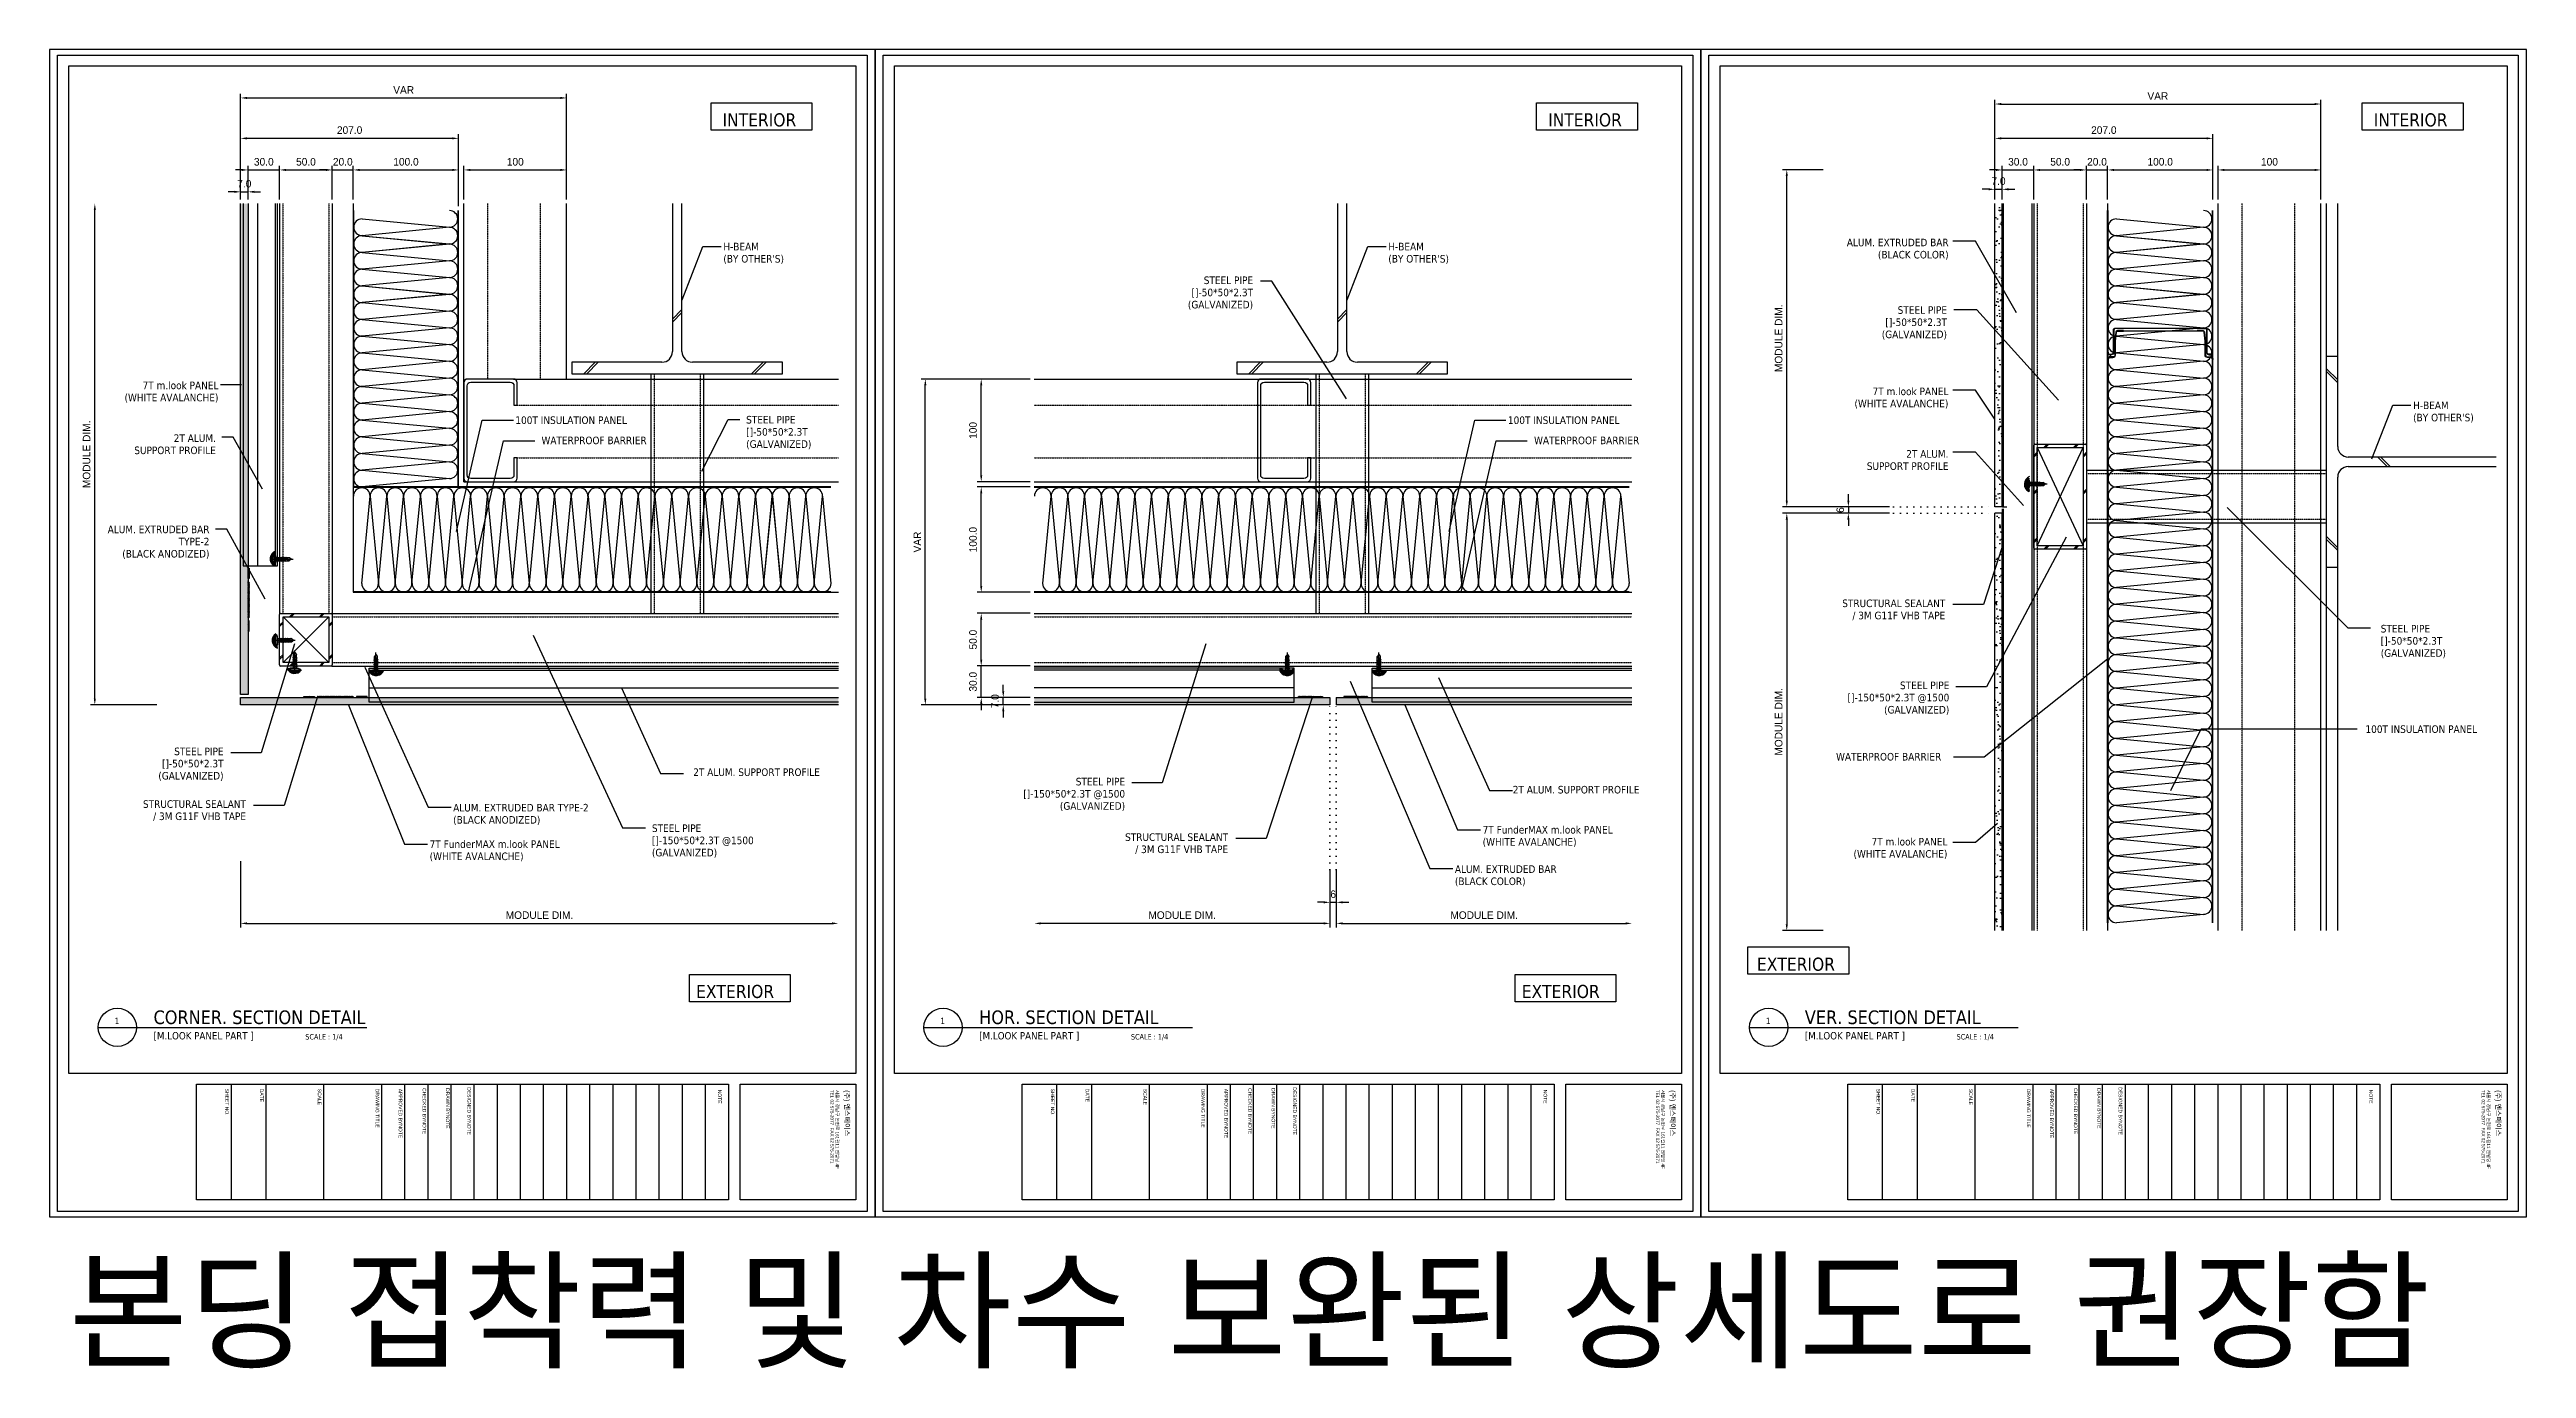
# Model space of a CAD drawing. Header units: millimetres. Extents: x 6755 to 21493, y 282 to 5565.
# Drawn here: x 18005 to 20357, y 4312 to 5565 of the extents above; entities that cross this region are included whole.
import ezdxf

# ---------------------------------------------------------------- set-up
doc = ezdxf.new("R2010")
doc.units = ezdxf.units.MM
doc.header["$MEASUREMENT"] = 0
for name, pattern in [('CENTER', [7.75, 7.25, -0.25, 0, -0.25]), ('DOT', [6.35, 0, -6.35]), ('HIDDEN', [0.375, 0.25, -0.125])]:
    doc.linetypes.add(name, pattern=pattern)
doc.layers.add('1', color=1, linetype='CENTER', lineweight=5, true_color=0xff0000)
for name, color, linetype, true_color in [('4', 4, 'Continuous', 0x00ffff), ('7', 7, 'Continuous', 0x000000), ('A-ANNO-REFR', 7, 'Continuous', 0x000000), ('Components', 7, 'Continuous', 0x000000), ('H-BEAM', 4, 'Continuous', 0x00ffff), ('Hatch', 7, 'Continuous', 0xc0c0c0), ('nt', 7, 'Continuous', 0x994c00), ('NT Panel', 7, 'Continuous', 0xbfff7f), ('PANEL', 9, 'Continuous', 0x808080), ('REV01', 7, 'Continuous', 0xc0c0c0), ('ST_L PIPE', 2, 'Continuous', 0xffff00), ('TE 07', 7, 'Continuous', 0x000000), ('TEXT', 2, 'Continuous', 0xffff00), ('TITLE_TEXT', 7, 'Continuous', 0x000000), ('Welding', 1, 'Continuous', 0xff0000)]:
    doc.layers.add(name, color=color, linetype=linetype, true_color=true_color)
doc.layers.add('AM_0', color=7, linetype='Continuous')
doc.layers.add('DIM', color=1, linetype='Continuous')
doc.styles.add('Arial', font='arial.ttf')
doc.styles.add('Expo M', font='Expo M.ttf')
doc.dimstyles.new('DS2', dxfattribs={"dimscale": 2, "dimtxt": 1.8, "dimasz": 1.5, "dimexe": 1, "dimexo": 1, "dimgap": 0.5, "dimtad": 1, "dimtoh": 1, "dimdec": 1, "dimzin": 1, "dimdsep": 46, "dimtxsty": 'Expo M', "dimcen": 2, "dimadec": 1, "dimazin": 0, "dimtfac": 1, "dimtdec": 4, "dimtix": 1, "dimtmove": 1, "dimatfit": 3, "dimfxl": 1, "dimtolj": 1, "dimtzin": 1, "dimarcsym": 0})
doc.dimstyles.new('알루이엔씨4', dxfattribs={"dimscale": 4, "dimtxt": 1.8, "dimasz": 1.5, "dimexe": 1, "dimexo": 1, "dimgap": 1, "dimtad": 1, "dimtoh": 1, "dimdec": 1, "dimzin": 1, "dimdsep": 46, "dimtxsty": 'Expo M', "dimcen": 2, "dimclrt": 2, "dimadec": 1, "dimazin": 0, "dimtfac": 1, "dimtdec": 1, "dimtix": 1, "dimtmove": 1, "dimatfit": 3, "dimfxl": 1, "dimtolj": 1, "dimtzin": 1, "dimarcsym": 0})
pattern_1 = [(307.5, (14152.281, -4308.577), (9.788265, 0.320006), [0, -7.7216, 0, -8.636, 0, -8.255]), (277.5, (14152.281, -4308.577), (14.336502, -8.990466), [0, -4.1656, 0, -6.9596, 0, -2.667]), (237.5, (14152.281, -4302.3285), (0.028744, -15.8198474), [0, -2.54, 0, -9.144, 0, -11.938]), (227.5, (14152.281, -4302.329), (4.458586, -15.271129), [0, -1.27, 0, -5.9944, 0, -6.858])]
pattern_2 = [(45, (-777080.364, -84046.1425), (-0.6735192091, 0.6735192091), []), (135, (-777080.364, -84046.1425), (-0.6735192091, -0.6735192091), [])]
pattern_3 = [(45, (18725.44272, 2445.77491), (-0.0883883476, 0.0883883476), [])]

msp = doc.modelspace()

# ---------------------------------------------------------------- texts
at = {"layer": '4', "color": 2, "style": 'Arial'}
msp.add_text('본딩 접착력 및 차수 보완된 상세도로 권장함', height=90, dxfattribs=at).set_placement((18022.948, 4321.966))
at = {"layer": 'TEXT', "color": 2, "true_color": 0xffff00, "char_height": 12.48, "attachment_point": 7, "line_spacing_factor": 0.963855}
for s, insert, width in [('\\fTahoma;INTERIOR', (18643.578, 5491.702), 89.13135), ('\\fTahoma;INTERIOR', (20211.738, 5491.702), 89.13135), ('\\fTahoma;EXTERIOR', (19625.99, 4689.768), 90.25858), ('\\fTahoma;EXTERIOR', (18618.529, 4663.885), 90.25858)]:
    msp.add_mtext(s, dxfattribs=dict(at, insert=insert, width=width))
at = {"layer": 'TEXT', "color": 2, "line_spacing_factor": 0.963855}
for s, insert, char_height, width, attachment_point in [('\\fTahoma;INTERIOR', (19427.658, 5491.702), 12.48, 89.13135, 7), ("\\fTahoma;H-BEAM\\P(BY OTHER'S)", (19275.889, 5381.402), 7.2, 66.89032, 1), ('\\pxqr;{\\fTahoma|b0|i0|c0|p34;STEEL PIPE\\P[]-50*50*\\fTahoma|b0|i0|c129|p34;2\\fTahoma|b0|i0|c0|p34;.\\fTahoma|b0|i0|c129|p34;3\\fTahoma|b0|i0|c0|p34;T\\P(GALVANIZED)}', (19076.452, 5349.426), 7.2, 71.02452, 1), ('{\\fTahoma|b0|i0|c0|p34;1\\fTahoma|b0|i0|c129|p34;00\\fTahoma|b0|i0|c0|p34;T INSULATION PANEL}', (19389.48, 5216.525), 7.2, 118.49806, 1), ('\\fTahoma;WATERPROOF BARRIER', (19414.307, 5197.319), 7.2, 112.45935, 1), ('\\pxqr;{\\fTahoma|b0|i0|c0|p34;STEEL PIPE\\P[]-\\fTahoma|b0|i0|c129|p34;1\\fTahoma|b0|i0|c0|p34;50*50*2\\fTahoma|b0|i0|c129|p34;.3\\fTahoma|b0|i0|c0|p34;T\\fTahoma|b0|i0|c129|p34; @1500\\fTahoma|b0|i0|c0|p34;\\P(GALVANIZED)}', (18924.071, 4873.266), 7.2, 101.85967, 1), ('\\fTahoma;2T ALUM. SUPPORT PROFILE', (19394.095, 4865.588), 7.2, 133.96645, 1), ('\\fTahoma;7T FunderMAX m.look PANEL\\P(WHITE AVALANCHE)', (19365.458, 4827.534), 7.2, 133.96645, 1), ('\\pxqr;{\\fTahoma|b0|i0|c0|p34;STRUCTURAL SEALANT\\P/ 3M G11F VHB TAPE}', (19014.395, 4820.554), 7.2, 109.3471, 1), ('\\fTahoma;ALUM. EXTRUDED BAR\\P(BLACK COLOR)', (19339.113, 4790.17), 7.2, 107.67484, 1), ('\\fTahoma;EXTERIOR', (19402.609, 4663.885), 12.48, 90.25858, 7)]:
    msp.add_mtext(s, dxfattribs=dict(at, insert=insert, char_height=char_height, width=width, attachment_point=attachment_point))
at = {"layer": 'TEXT', "char_height": 7.2, "attachment_point": 1, "line_spacing_factor": 0.963855}
for s, insert, width in [("\\fTahoma;H-BEAM\\P(BY OTHER'S)", (18644.379, 5381.402), 66.89032), ('\\pxqr;{\\fTahoma|b0|i0|c0|p34;ALUM. EXTRUDED BAR\\P(BLACK COLOR)}', (19700.321, 5385.308), 107.67484), ('\\pxqr;{\\fTahoma|b0|i0|c0|p34;STEEL PIPE\\P[]-50*50*2\\fTahoma|b0|i0|c129|p34;.3\\fTahoma|b0|i0|c0|p34;T\\P(GALVANIZED)}', (19735.422, 5321.149), 71.02452), ('\\pxqr;{\\fTahoma|b0|i0|c0|p34;7T m.look PANEL\\P(WHITE AVALANCHE)}', (18064.472, 5249.586), 100.42839), ('\\pxqr;{\\fTahoma|b0|i0|c0|p34;7T m.look PANEL\\P(WHITE AVALANCHE)}', (19707.348, 5243.896), 100.42839), ("\\fTahoma;H-BEAM\\P(BY OTHER'S)", (20249.107, 5230.615), 66.89032), ('\\pxqr;{\\fTahoma|b0|i0|c0|p34;2T ALUM.\\PSUPPORT PROFILE}', (18073.473, 5199.473), 89.04774), ('{\\fTahoma|b0|i0|c0|p34;1\\fTahoma|b0|i0|c129|p34;00\\fTahoma|b0|i0|c0|p34;T INSULATION PANEL}', (18446.875, 5216.525), 118.49806), ('{\\fTahoma|b0|i0|c0|p34;STEEL PIPE\\P[]-50*50*\\fTahoma|b0|i0|c129|p34;2\\fTahoma|b0|i0|c0|p34;.\\fTahoma|b0|i0|c129|p34;3\\fTahoma|b0|i0|c0|p34;T\\P(GALVANIZED)}', (18666.051, 5216.985), 71.02452), ('\\fTahoma;WATERPROOF BARRIER', (18471.701, 5197.319), 112.45935), ('\\pxqr;{\\fTahoma|b0|i0|c0|p34;2T ALUM.\\PSUPPORT PROFILE}', (19718.746, 5184.485), 89.04774), ('\\pxqr;{\\fTahoma|b0|i0|c0|p34;ALUM. EXTRUDED BAR\\fTahoma|b0|i0|c129|p34;\\PTYPE-2\\fTahoma|b0|i0|c0|p34;\\P(BLACK \\fTahoma|b0|i0|c129|p34;ANODIZED\\fTahoma|b0|i0|c0|p34;)}', (18048.702, 5112.818), 107.67484), ('\\pxqr;{\\fTahoma|b0|i0|c0|p34;STRUCTURAL SEALANT\\P/ 3M G11F VHB TAPE}', (19695.452, 5042.613), 109.3471), ('\\pxql;{\\fTahoma|b0|i0|c0|p34;STEEL PIPE\\P[]-50*50*\\fTahoma|b0|i0|c129|p34;2\\fTahoma|b0|i0|c0|p34;.\\fTahoma|b0|i0|c129|p34;3\\fTahoma|b0|i0|c0|p34;T\\P(GALVANIZED)}', (20218.347, 5018.508), 71.02452), ('\\pxqr;{\\fTahoma|b0|i0|c0|p34;STEEL PIPE\\P[]-\\fTahoma|b0|i0|c129|p34;1\\fTahoma|b0|i0|c0|p34;50*50*2\\fTahoma|b0|i0|c129|p34;.3\\fTahoma|b0|i0|c0|p34;T\\fTahoma|b0|i0|c129|p34; @1500\\fTahoma|b0|i0|c0|p34;\\P(GALVANIZED)}', (19706.796, 4964.661), 101.85967), ('{\\fTahoma|b0|i0|c0|p34;1\\fTahoma|b0|i0|c129|p34;00\\fTahoma|b0|i0|c0|p34;T INSULATION PANEL}', (20203.838, 4923.105), 118.49806), ('\\pxqr;{\\fTahoma|b0|i0|c0|p34;STEEL PIPE\\P[]-50*50*\\fTahoma|b0|i0|c129|p34;2\\fTahoma|b0|i0|c0|p34;.\\fTahoma|b0|i0|c129|p34;3\\fTahoma|b0|i0|c0|p34;T\\P(GALVANIZED)}', (18098.741, 4901.958), 71.02452), ('\\fTahoma;WATERPROOF BARRIER', (19701.109, 4896.892), 112.45935), ('\\fTahoma;2T ALUM. SUPPORT PROFILE', (18615.798, 4882.213), 133.96645), ('\\pxqr;{\\fTahoma|b0|i0|c0|p34;STRUCTURAL SEALANT\\P/ 3M G11F VHB TAPE}', (18081.719, 4851.926), 109.3471), ('{\\fTahoma|b0|i0|c0|p34;ALUM. EXTRUDED BAR\\fTahoma|b0|i0|c129|p34; TYPE-2\\fTahoma|b0|i0|c0|p34;\\P(BLACK \\fTahoma|b0|i0|c129|p34;ANODIZED)}', (18387.788, 4848.474), 140.53409), ('{\\fTahoma|b0|i0|c0|p34;STEEL PIPE\\P[]-\\fTahoma|b0|i0|c129|p34;1\\fTahoma|b0|i0|c0|p34;50*50*2\\fTahoma|b0|i0|c129|p34;.3\\fTahoma|b0|i0|c0|p34;T\\fTahoma|b0|i0|c129|p34; @1500\\fTahoma|b0|i0|c0|p34;\\P(GALVANIZED)}', (18576.55, 4828.987), 101.78945), ('\\fTahoma;7T FunderMAX m.look PANEL\\P(WHITE AVALANCHE)', (18365.462, 4813.895), 133.96645), ('\\pxqr;{\\fTahoma|b0|i0|c0|p34;7T m.look PANEL\\P(WHITE AVALANCHE)}', (19706.408, 4816.192), 100.42839)]:
    msp.add_mtext(s, dxfattribs=dict(at, insert=insert, width=width))
at = {"layer": 'TITLE_TEXT', "color": 3, "true_color": 0x00ff00, "attachment_point": 7, "line_spacing_factor": 0.963855}
for s, insert, char_height, width in [('\\fTahoma;1', (18066.315, 4639.41), 6, 8.94194), ('\\fTahoma;1', (18850.395, 4639.41), 6, 8.94194), ('\\fTahoma;1', (19634.475, 4639.41), 6, 8.94194), ('\\fTahoma;[M.LOOK PANEL PART ]', (18103.278, 4623.525), 7, 106.08387), ('\\fTahoma;SCALE : 1/4', (18247.436, 4624.069), 5.184, 42.07401), ('\\fTahoma;[M.LOOK PANEL PART ]', (18887.358, 4623.525), 7, 106.08387), ('\\fTahoma;SCALE : 1/4', (19031.516, 4624.069), 5.184, 42.07401), ('\\fTahoma;[M.LOOK PANEL PART ]', (19671.438, 4623.525), 7, 106.08387), ('\\fTahoma;SCALE : 1/4', (19815.596, 4624.069), 5.184, 42.07401)]:
    msp.add_mtext(s, dxfattribs=dict(at, insert=insert, char_height=char_height, width=width))
at = {"layer": 'TITLE_TEXT', "color": 2, "true_color": 0xffff00, "char_height": 12.96, "attachment_point": 7, "line_spacing_factor": 0.963855}
for s, insert, width in [('\\fTahoma;CORNER. SECTION DETAIL', (18103.278, 4639.11), 226.00568), ('\\fTahoma;VER. SECTION DETAIL', (19671.438, 4639.11), 191.1391)]:
    msp.add_mtext(s, dxfattribs=dict(at, insert=insert, width=width))
at = {"layer": 'TITLE_TEXT', "color": 2, "insert": (18887.358, 4639.11), "char_height": 12.96, "width": 193.7311, "attachment_point": 7, "line_spacing_factor": 0.963855}
msp.add_mtext('\\fTahoma;HOR. SECTION DETAIL', dxfattribs=at)

# ---------------------------------------------------------------- blocks, each defined once
blk = doc.blocks.new('*D15')
at = {"layer": 'Defpoints', "color": 0, "transparency": 16777216}
for p in [(18495.6, 5450.6), (18398, 5418.6), (18495.6, 5418.6)]:
    blk.add_point(p, dxfattribs=at)
at = {"layer": 'DIM', "color": 0, "lineweight": -2, "transparency": 16777216}
for p, q in [((18398, 5422.6), (18398, 5454.6)), ((18404, 5450.6), (18489.6, 5450.6)), ((18495.6, 5422.6), (18495.6, 5454.6))]:
    blk.add_line(p, q, dxfattribs=at)
at = {"layer": 'DIM', "color": 0, "transparency": 16777216}
for points in [[(18404, 5451.6), (18404, 5449.6), (18398, 5450.6)], [(18489.6, 5451.6), (18489.6, 5449.6), (18495.6, 5450.6)]]:
    blk.add_solid(points, dxfattribs=at)
at = {"layer": 'DIM', "color": 2, "transparency": 16777216, "insert": (18446.8, 5458.3), "char_height": 7.2, "attachment_point": 5, "style": 'Expo M'}
blk.add_mtext('\\A1;100', dxfattribs=at)
blk = doc.blocks.new('*D16')
at = {"layer": 'Defpoints', "color": 0, "transparency": 16777216}
for p in [(18393, 5450.6), (18293, 5418.6), (18393, 5412.1)]:
    blk.add_point(p, dxfattribs=at)
at = {"layer": 'DIM', "color": 0, "lineweight": -2, "transparency": 16777216}
for p, q in [((18293, 5422.6), (18293, 5454.6)), ((18299, 5450.6), (18387, 5450.6)), ((18393, 5416.1), (18393, 5454.6))]:
    blk.add_line(p, q, dxfattribs=at)
at = {"layer": 'DIM', "color": 0, "transparency": 16777216}
for points in [[(18299, 5451.6), (18299, 5449.6), (18293, 5450.6)], [(18387, 5451.6), (18387, 5449.6), (18393, 5450.6)]]:
    blk.add_solid(points, dxfattribs=at)
at = {"layer": 'DIM', "color": 2, "transparency": 16777216, "insert": (18343, 5458.3), "char_height": 7.2, "attachment_point": 5, "style": 'Expo M'}
blk.add_mtext('\\A1;100.0', dxfattribs=at)
blk = doc.blocks.new('*D17')
at = {"layer": 'Defpoints', "color": 0, "transparency": 16777216}
for p in [(18273, 5450.6), (18223, 5418.6), (18273, 5418.6)]:
    blk.add_point(p, dxfattribs=at)
at = {"layer": 'DIM', "color": 0, "lineweight": -2, "transparency": 16777216}
for p, q in [((18223, 5422.6), (18223, 5454.6)), ((18229, 5450.6), (18267, 5450.6)), ((18273, 5422.6), (18273, 5454.6))]:
    blk.add_line(p, q, dxfattribs=at)
at = {"layer": 'DIM', "color": 0, "transparency": 16777216}
for points in [[(18229, 5451.6), (18229, 5449.6), (18223, 5450.6)], [(18267, 5451.6), (18267, 5449.6), (18273, 5450.6)]]:
    blk.add_solid(points, dxfattribs=at)
at = {"layer": 'DIM', "color": 2, "transparency": 16777216, "insert": (18248, 5458.3), "char_height": 7.2, "attachment_point": 5, "style": 'Expo M'}
blk.add_mtext('\\A1;50.0', dxfattribs=at)
blk = doc.blocks.new('*D18')
at = {"layer": 'Defpoints', "color": 0, "transparency": 16777216}
for p in [(18186, 5418.6), (18193, 5429.8), (18193, 5418.6)]:
    blk.add_point(p, dxfattribs=at)
at = {"layer": 'DIM', "color": 0, "lineweight": -2, "transparency": 16777216}
for p, q in [((18186, 5422.6), (18186, 5433.8)), ((18193, 5422.6), (18193, 5433.8)), ((18180, 5429.8), (18174, 5429.8)), ((18186, 5429.8), (18193, 5429.8)), ((18199, 5429.8), (18205, 5429.8))]:
    blk.add_line(p, q, dxfattribs=at)
at = {"layer": 'DIM', "color": 0, "transparency": 16777216}
for points in [[(18180, 5430.8), (18180, 5428.8), (18186, 5429.8)], [(18199, 5430.8), (18199, 5428.8), (18193, 5429.8)]]:
    blk.add_solid(points, dxfattribs=at)
at = {"layer": 'DIM', "color": 2, "transparency": 16777216, "insert": (18189.5, 5437.5), "char_height": 7.2, "attachment_point": 5, "style": 'Expo M'}
blk.add_mtext('\\A1;7.0', dxfattribs=at)
blk = doc.blocks.new('*D19')
at = {"layer": 'Defpoints', "color": 0, "transparency": 16777216}
for p in [(18889.3, 5252), (18939.7, 5252), (18939.7, 5154.5)]:
    blk.add_point(p, dxfattribs=at)
at = {"layer": 'DIM', "color": 0, "lineweight": -2, "transparency": 16777216}
for p, q in [((18935.7, 5252), (18885.3, 5252)), ((18889.3, 5160.5), (18889.3, 5246)), ((18935.7, 5154.5), (18885.3, 5154.5))]:
    blk.add_line(p, q, dxfattribs=at)
at = {"layer": 'DIM', "color": 0, "transparency": 16777216}
for points in [[(18888.3, 5246), (18890.3, 5246), (18889.3, 5252)], [(18888.3, 5160.5), (18890.3, 5160.5), (18889.3, 5154.5)]]:
    blk.add_solid(points, dxfattribs=at)
at = {"layer": 'DIM', "color": 2, "transparency": 16777216, "insert": (18881.5, 5203.2), "char_height": 7.2, "attachment_point": 5, "rotation": 90, "style": 'Expo M'}
blk.add_mtext('\\A1;100', dxfattribs=at)
blk = doc.blocks.new('*D20')
at = {"layer": 'Defpoints', "color": 0, "transparency": 16777216}
for p in [(18889.3, 5149.5), (18939.7, 5149.5), (18939.7, 5049.5)]:
    blk.add_point(p, dxfattribs=at)
at = {"layer": 'DIM', "color": 0, "lineweight": -2, "transparency": 16777216}
for p, q in [((18935.7, 5149.5), (18885.3, 5149.5)), ((18889.3, 5055.5), (18889.3, 5143.5)), ((18935.7, 5049.5), (18885.3, 5049.5))]:
    blk.add_line(p, q, dxfattribs=at)
at = {"layer": 'DIM', "color": 0, "transparency": 16777216}
for points in [[(18888.3, 5143.5), (18890.3, 5143.5), (18889.3, 5149.5)], [(18888.3, 5055.5), (18890.3, 5055.5), (18889.3, 5049.5)]]:
    blk.add_solid(points, dxfattribs=at)
at = {"layer": 'DIM', "color": 2, "transparency": 16777216, "insert": (18881.5, 5099.5), "char_height": 7.2, "attachment_point": 5, "rotation": 90, "style": 'Expo M'}
blk.add_mtext('\\A1;100.0', dxfattribs=at)
blk = doc.blocks.new('*D21')
at = {"layer": 'Defpoints', "color": 0, "transparency": 16777216}
for p in [(18889.3, 5029.5), (18939.7, 5029.5), (18939.7, 4979.5)]:
    blk.add_point(p, dxfattribs=at)
at = {"layer": 'DIM', "color": 0, "lineweight": -2, "transparency": 16777216}
for p, q in [((18935.7, 5029.5), (18885.3, 5029.5)), ((18889.3, 4985.5), (18889.3, 5023.5)), ((18935.7, 4979.5), (18885.3, 4979.5))]:
    blk.add_line(p, q, dxfattribs=at)
at = {"layer": 'DIM', "color": 0, "transparency": 16777216}
for points in [[(18888.3, 5023.5), (18890.3, 5023.5), (18889.3, 5029.5)], [(18888.3, 4985.5), (18890.3, 4985.5), (18889.3, 4979.5)]]:
    blk.add_solid(points, dxfattribs=at)
at = {"layer": 'DIM', "color": 2, "transparency": 16777216, "insert": (18881.5, 5004.5), "char_height": 7.2, "attachment_point": 5, "rotation": 90, "style": 'Expo M'}
blk.add_mtext('\\A1;50.0', dxfattribs=at)
blk = doc.blocks.new('*D22')
at = {"layer": 'Defpoints', "color": 0, "transparency": 16777216}
for p in [(18889.3, 4979.5), (18939.7, 4979.5), (18939.7, 4949.5)]:
    blk.add_point(p, dxfattribs=at)
at = {"layer": 'DIM', "color": 0, "lineweight": -2, "transparency": 16777216}
for p, q in [((18889.3, 4985.5), (18889.3, 4991.5)), ((18935.7, 4979.5), (18885.3, 4979.5)), ((18889.3, 4949.5), (18889.3, 4979.5)), ((18935.7, 4949.5), (18885.3, 4949.5)), ((18889.3, 4943.5), (18889.3, 4937.5))]:
    blk.add_line(p, q, dxfattribs=at)
at = {"layer": 'DIM', "color": 0, "transparency": 16777216}
for points in [[(18888.3, 4985.5), (18890.3, 4985.5), (18889.3, 4979.5)], [(18888.3, 4943.5), (18890.3, 4943.5), (18889.3, 4949.5)]]:
    blk.add_solid(points, dxfattribs=at)
at = {"layer": 'DIM', "color": 2, "transparency": 16777216, "insert": (18881.5, 4964.5), "char_height": 7.2, "attachment_point": 5, "rotation": 90, "style": 'Expo M'}
blk.add_mtext('\\A1;30.0', dxfattribs=at)
blk = doc.blocks.new('*D23')
at = {"layer": 'Defpoints', "color": 0, "transparency": 16777216}
for p in [(18910.2, 4949.5), (18939.7, 4949.5), (18939.7, 4942.5)]:
    blk.add_point(p, dxfattribs=at)
at = {"layer": 'DIM', "color": 0, "lineweight": -2, "transparency": 16777216}
for p, q in [((18935.7, 4949.5), (18906.2, 4949.5)), ((18935.7, 4942.5), (18906.2, 4942.5)), ((18910.2, 4955.5), (18910.2, 4961.5)), ((18910.2, 4942.5), (18910.2, 4949.5)), ((18910.2, 4936.5), (18910.2, 4930.5))]:
    blk.add_line(p, q, dxfattribs=at)
at = {"layer": 'DIM', "color": 0, "transparency": 16777216}
for points in [[(18909.2, 4955.5), (18911.2, 4955.5), (18910.2, 4949.5)], [(18909.2, 4936.5), (18911.2, 4936.5), (18910.2, 4942.5)]]:
    blk.add_solid(points, dxfattribs=at)
at = {"layer": 'DIM', "color": 2, "transparency": 16777216, "insert": (18902.4, 4946), "char_height": 7.2, "attachment_point": 5, "rotation": 90, "style": 'Expo M'}
blk.add_mtext('\\A1;7.0', dxfattribs=at)
blk = doc.blocks.new('*D24')
at = {"layer": 'Defpoints', "color": 0, "transparency": 16777216}
for p in [(20161.5, 5513.2), (19851.9, 5418.6), (20161.5, 5418.6)]:
    blk.add_point(p, dxfattribs=at)
at = {"layer": 'DIM', "color": 0, "lineweight": -2, "transparency": 16777216}
for p, q in [((19851.9, 5422.6), (19851.9, 5517.2)), ((19857.9, 5513.2), (20155.5, 5513.2)), ((20161.5, 5422.6), (20161.5, 5517.2))]:
    blk.add_line(p, q, dxfattribs=at)
at = {"layer": 'DIM', "color": 0, "transparency": 16777216}
for points in [[(19857.9, 5514.2), (19857.9, 5512.2), (19851.9, 5513.2)], [(20155.5, 5514.2), (20155.5, 5512.2), (20161.5, 5513.2)]]:
    blk.add_solid(points, dxfattribs=at)
at = {"layer": 'DIM', "color": 2, "transparency": 16777216, "insert": (20006.7, 5520.8), "char_height": 7.2, "attachment_point": 5, "style": 'Expo M'}
blk.add_mtext('\\A1;VAR', dxfattribs=at)
blk = doc.blocks.new('*D25')
at = {"layer": 'Defpoints', "color": 0, "transparency": 16777216}
for p in [(20161.5, 5450.6), (20063.9, 5418.6), (20161.5, 5418.6)]:
    blk.add_point(p, dxfattribs=at)
at = {"layer": 'DIM', "color": 0, "lineweight": -2, "transparency": 16777216}
for p, q in [((20063.9, 5422.6), (20063.9, 5454.6)), ((20069.9, 5450.6), (20155.5, 5450.6)), ((20161.5, 5422.6), (20161.5, 5454.6))]:
    blk.add_line(p, q, dxfattribs=at)
at = {"layer": 'DIM', "color": 0, "transparency": 16777216}
for points in [[(20069.9, 5451.6), (20069.9, 5449.6), (20063.9, 5450.6)], [(20155.5, 5451.6), (20155.5, 5449.6), (20161.5, 5450.6)]]:
    blk.add_solid(points, dxfattribs=at)
at = {"layer": 'DIM', "color": 2, "transparency": 16777216, "insert": (20112.7, 5458.3), "char_height": 7.2, "attachment_point": 5, "style": 'Expo M'}
blk.add_mtext('\\A1;100', dxfattribs=at)
blk = doc.blocks.new('*D26')
at = {"layer": 'Defpoints', "color": 0, "transparency": 16777216}
for p in [(20058.9, 5450.6), (19958.9, 5418.6), (20058.9, 5418.6)]:
    blk.add_point(p, dxfattribs=at)
at = {"layer": 'DIM', "color": 0, "lineweight": -2, "transparency": 16777216}
for p, q in [((19958.9, 5422.6), (19958.9, 5454.6)), ((19964.9, 5450.6), (20052.9, 5450.6)), ((20058.9, 5422.6), (20058.9, 5454.6))]:
    blk.add_line(p, q, dxfattribs=at)
at = {"layer": 'DIM', "color": 0, "transparency": 16777216}
for points in [[(19964.9, 5451.6), (19964.9, 5449.6), (19958.9, 5450.6)], [(20052.9, 5451.6), (20052.9, 5449.6), (20058.9, 5450.6)]]:
    blk.add_solid(points, dxfattribs=at)
at = {"layer": 'DIM', "color": 2, "transparency": 16777216, "insert": (20008.9, 5458.3), "char_height": 7.2, "attachment_point": 5, "style": 'Expo M'}
blk.add_mtext('\\A1;100.0', dxfattribs=at)
blk = doc.blocks.new('*D27')
at = {"layer": 'Defpoints', "color": 0, "transparency": 16777216}
for p in [(19938.9, 5450.6), (19888.9, 5418.6), (19938.9, 5418.6)]:
    blk.add_point(p, dxfattribs=at)
at = {"layer": 'DIM', "color": 0, "lineweight": -2, "transparency": 16777216}
for p, q in [((19888.9, 5422.6), (19888.9, 5454.6)), ((19894.9, 5450.6), (19932.9, 5450.6)), ((19938.9, 5422.6), (19938.9, 5454.6))]:
    blk.add_line(p, q, dxfattribs=at)
at = {"layer": 'DIM', "color": 0, "transparency": 16777216}
for points in [[(19894.9, 5451.6), (19894.9, 5449.6), (19888.9, 5450.6)], [(19932.9, 5451.6), (19932.9, 5449.6), (19938.9, 5450.6)]]:
    blk.add_solid(points, dxfattribs=at)
at = {"layer": 'DIM', "color": 2, "transparency": 16777216, "insert": (19913.9, 5458.3), "char_height": 7.2, "attachment_point": 5, "style": 'Expo M'}
blk.add_mtext('\\A1;50.0', dxfattribs=at)
blk = doc.blocks.new('*D28')
at = {"layer": 'Defpoints', "color": 0, "transparency": 16777216}
for p in [(19888.9, 5450.6), (19858.9, 5418.6), (19888.9, 5418.6)]:
    blk.add_point(p, dxfattribs=at)
at = {"layer": 'DIM', "color": 0, "lineweight": -2, "transparency": 16777216}
for p, q in [((19852.9, 5450.6), (19846.9, 5450.6)), ((19858.9, 5422.6), (19858.9, 5454.6)), ((19858.9, 5450.6), (19888.9, 5450.6)), ((19888.9, 5422.6), (19888.9, 5454.6)), ((19894.9, 5450.6), (19900.9, 5450.6))]:
    blk.add_line(p, q, dxfattribs=at)
at = {"layer": 'DIM', "color": 0, "transparency": 16777216}
for points in [[(19852.9, 5451.6), (19852.9, 5449.6), (19858.9, 5450.6)], [(19894.9, 5451.6), (19894.9, 5449.6), (19888.9, 5450.6)]]:
    blk.add_solid(points, dxfattribs=at)
at = {"layer": 'DIM', "color": 2, "transparency": 16777216, "insert": (19873.9, 5458.3), "char_height": 7.2, "attachment_point": 5, "style": 'Expo M'}
blk.add_mtext('\\A1;30.0', dxfattribs=at)
blk = doc.blocks.new('*D29')
at = {"layer": 'Defpoints', "color": 0, "transparency": 16777216}
for p in [(19851.9, 5418.6), (19858.9, 5432.2), (19858.9, 5418.6)]:
    blk.add_point(p, dxfattribs=at)
at = {"layer": 'DIM', "color": 0, "lineweight": -2, "transparency": 16777216}
for p, q in [((19851.9, 5422.6), (19851.9, 5436.2)), ((19858.9, 5422.6), (19858.9, 5436.2)), ((19845.9, 5432.2), (19839.9, 5432.2)), ((19851.9, 5432.2), (19858.9, 5432.2)), ((19864.9, 5432.2), (19870.9, 5432.2))]:
    blk.add_line(p, q, dxfattribs=at)
at = {"layer": 'DIM', "color": 0, "transparency": 16777216}
for points in [[(19845.9, 5433.2), (19845.9, 5431.2), (19851.9, 5432.2)], [(19864.9, 5433.2), (19864.9, 5431.2), (19858.9, 5432.2)]]:
    blk.add_solid(points, dxfattribs=at)
at = {"layer": 'DIM', "color": 2, "transparency": 16777216, "insert": (19855.4, 5440), "char_height": 7.2, "attachment_point": 5, "style": 'Expo M'}
blk.add_mtext('\\A1;7.0', dxfattribs=at)
blk = doc.blocks.new('A$C5B8479A7')
at = {"layer": 'Hatch'}
for p, q in [((-58.5, -29.7), (-14.9, 13.9)), ((-58.5, 13.9), (-14.9, -29.7))]:
    blk.add_line(p, q, dxfattribs=at)
at = {"layer": 'ST_L PIPE'}
for p, q in [((-61.7, -31.9), (-61.7, 16.1)), ((-60.7, 17.1), (-12.7, 17.1)), ((-11.7, 16.1), (-11.7, -31.9)), ((-12.7, -32.9), (-60.7, -32.9))]:
    blk.add_line(p, q, dxfattribs=at)
at = {"layer": 'ST_L PIPE', "color": 1, "true_color": 0xff0000}
for p, q in [((-61.7, 6), (-58.5, 9.2)), ((-61.7, 4.6), (-58.5, 7.8)), ((-52.2, 13.9), (-49, 17.1)), ((-50.8, 13.9), (-47.6, 17.1)), ((-24, 13.9), (-20.8, 17.1)), ((-22.6, 13.9), (-19.4, 17.1)), ((-61.7, -25.2), (-58.5, -22)), ((-61.7, -26.6), (-58.5, -23.4)), ((-52.2, -32.9), (-49, -29.7)), ((-50.8, -32.9), (-47.6, -29.7)), ((-24, -32.9), (-20.8, -29.7)), ((-22.6, -32.9), (-19.4, -29.7))]:
    blk.add_line(p, q, dxfattribs=at)
at = {"layer": 'ST_L PIPE'}
blk.add_lwpolyline([(-14.9, -29.7), (-58.5, -29.7), (-58.5, 13.9), (-14.9, 13.9)], close=True, dxfattribs=at)
for centre, start, end in [((-60.7, 16.1), 90, 180), ((-12.7, 16.1), 0, 90), ((-60.7, -31.9), 180, 270), ((-12.7, -31.9), 270, 0)]:
    blk.add_arc(centre, 1, start, end, dxfattribs=at)
at = {"layer": 'Welding'}
for p, q in [((-14.9, 6), (-11.7, 9.2)), ((-14.9, 4.6), (-11.7, 7.8)), ((-14.9, -25.2), (-11.7, -22)), ((-14.9, -26.6), (-11.7, -23.4))]:
    blk.add_line(p, q, dxfattribs=at)
blk = doc.blocks.new('피스')
at = {"color": 6, "true_color": 0xff00ff}
for p, q in [((-4, 1.5), (-4, 1)), ((-4, 1.5), (4, 1.5)), ((-3, 0), (3, 0)), ((-0.4, 2.3), (0.4, 2.3)), ((4, 1.5), (4, 1)), ((2, -1.5), (-2, -2)), ((-1.5, -1.5), (-2, -2)), ((-2, -2), (-1.5, -2.5)), ((-1.5, -3.5), (-2, -4)), ((2, -3.5), (-2, -4)), ((-2, -4), (-1.5, -4.5)), ((-1.5, -5.5), (-2, -6)), ((2, -5.5), (-2, -6)), ((-2, -6), (-1.5, -6.5)), ((-1.5, -7.5), (-2, -8)), ((2, -7.5), (-2, -8)), ((-2, -8), (-1.5, -8.5)), ((-1.5, -9.5), (-2, -10)), ((2, -9.5), (-2, -10)), ((-2, -10), (-1.5, -10.5)), ((-1.5, -0.5), (-1.5, -1.5)), ((1.5, -1), (-1.5, -1.5)), ((1.5, -2), (-1.5, -2.5)), ((-1.5, -2.5), (-1.5, -3.5)), ((1.5, -3), (-1.5, -3.5)), ((1.5, -4), (-1.5, -4.5)), ((-1.5, -4.5), (-1.5, -5.5)), ((1.5, -5), (-1.5, -5.5)), ((1.5, -6), (-1.5, -6.5)), ((-1.5, -6.5), (-1.5, -7.5)), ((1.5, -7), (-1.5, -7.5)), ((1.5, -8), (-1.5, -8.5)), ((-1.5, -8.5), (-1.5, -9.5)), ((1.5, -9), (-1.5, -9.5)), ((1.5, -10), (-1.5, -10.5)), ((-1.5, -10.5), (-1.5, -13.5)), ((0, -15), (-1.5, -13.5)), ((-1.3, -13.5), (-1.3, -12)), ((0, -15), (-1.3, -13.5)), ((0, -15), (1.5, -13)), ((1.5, -13), (0.6, -11.5)), ((1.5, -0.5), (1.5, -1)), ((1.5, -1), (2, -1.5)), ((2, -1.5), (1.5, -2)), ((1.5, -2), (1.5, -3)), ((1.5, -3), (2, -3.5)), ((2, -3.5), (1.5, -4)), ((1.5, -4), (1.5, -5)), ((1.5, -5), (2, -5.5)), ((2, -5.5), (1.5, -6)), ((1.5, -6), (1.5, -7)), ((1.5, -7), (2, -7.5)), ((2, -7.5), (1.5, -8)), ((1.5, -8), (1.5, -9)), ((1.5, -9), (2, -9.5)), ((2, -9.5), (1.5, -10)), ((1.5, -10), (1.5, -13))]:
    blk.add_line(p, q, dxfattribs=at)
at = {"color": 1, "linetype": 'CENTER', "true_color": 0xff0000}
for p, q in [((-0.5, 3), (-0.4, 2.3)), ((0, 5), (0, -16.8)), ((0.5, 3), (0.4, 2.3))]:
    blk.add_line(p, q, dxfattribs=at)
at = {"color": 6, "true_color": 0xff00ff}
for centre, radius, start, end in [((0, -3.1), 6.08, 94.7146, 131.1121), ((-3, 1), 1, 180, 270), ((-2, -0.5), 0.5, 0, 90), ((0, -3.1), 6.08, 48.8879, 85.2854), ((2, -0.5), 0.5, 90, 180), ((3, 1), 1, 270, 0), ((-0.3, -12), 1, 30.0863, 180)]:
    blk.add_arc(centre, radius, start, end, dxfattribs=at)
blk = doc.blocks.new('N-SCREW')
at = {"color": 6, "true_color": 0xff00ff}
blk.add_blockref('피스', (17.3, -1), dxfattribs=at)
blk = doc.blocks.new('*D30')
at = {"layer": 'Defpoints', "color": 0, "transparency": 16777216}
for p in [(18186, 4798), (18753.6, 4735), (18753.6, 4735)]:
    blk.add_point(p, dxfattribs=at)
at = {"layer": 'DIM', "color": 0, "lineweight": -2, "transparency": 16777216}
for p, q in [((18186, 4794), (18186, 4731)), ((18192, 4735), (18747.6, 4735))]:
    blk.add_line(p, q, dxfattribs=at)
at = {"layer": 'DIM', "color": 0, "transparency": 16777216}
for points in [[(18192, 4736), (18192, 4734), (18186, 4735)], [(18747.6, 4736), (18747.6, 4734), (18753.6, 4735)]]:
    blk.add_solid(points, dxfattribs=at)
at = {"layer": 'DIM', "color": 2, "transparency": 16777216, "insert": (18469.8, 4742.8), "char_height": 7.2, "attachment_point": 5, "style": 'Expo M'}
blk.add_mtext('\\A1;MODULE DIM.', dxfattribs=at)
blk = doc.blocks.new('AL-TEMPLATE')
at = {"color": 9, "true_color": 0xc0c0c0}
for p, q in [((2716.8, 1393), (2800, 1393)), ((2716.8, 1376.3), (2800, 1376.3)), ((2716.8, 1359.7), (2800, 1359.7)), ((2716.8, 1343), (2800, 1343)), ((2716.8, 1326.4), (2800, 1326.4)), ((2716.8, 1309.8), (2800, 1309.8)), ((2716.8, 1293.1), (2800, 1293.1)), ((2716.8, 1276.5), (2800, 1276.5)), ((2716.8, 1259.8), (2800, 1259.8)), ((2716.8, 1243.2), (2800, 1243.2)), ((2716.8, 1209.9), (2800, 1209.9)), ((2716.8, 1193.3), (2800, 1193.3)), ((2716.8, 1176.6), (2800, 1176.6)), ((2716.8, 1118.4), (2800, 1118.4)), ((2716.8, 1076.8), (2800, 1076.8)), ((2716.8, 1051.8), (2800, 1051.8))]:
    blk.add_line(p, q, dxfattribs=at)
for points in [[(1976.3, 1509.4), (2808.3, 1509.4), (2808.3, 927), (1976.3, 927)], [(2716.8, 1501.3), (2800, 1501.3), (2800, 1418.1), (2716.8, 1418.1)], [(2716.8, 1409.8), (2800, 1409.8), (2800, 1026.9), (2716.8, 1026.9)]]:
    blk.add_lwpolyline(points, close=True, dxfattribs=at)
for points in [[(2716.8, 1226.6), (2800, 1226.6)], [(2716.8, 1160), (2800, 1160)]]:
    blk.add_lwpolyline(points, dxfattribs=at)
at = {"layer": 'nt', "color": 254, "linetype": 'Continuous', "true_color": 0xd6d6d6}
blk.add_lwpolyline([(1972.3, 1515.2), (1972.3, 921.2), (2812.3, 921.2), (2812.3, 1515.2)], close=True, dxfattribs=at)
at = {"layer": 'TE 07'}
blk.add_lwpolyline([(1984.1, 1501.3), (2709.1, 1501.3), (2709.1, 935.2), (1984.1, 935.2)], close=True, dxfattribs=at)
at = {"color": 150, "true_color": 0x007fff, "insert": (2721.1, 1496.9), "char_height": 3.67, "width": 35.137, "attachment_point": 1, "line_spacing_factor": 0.963855}
blk.add_mtext('\\fExpo M;(주) 엔스페이스', dxfattribs=at)
at = {"color": 7, "true_color": 0xffffff, "insert": (2720.9, 1489.2), "char_height": 2.349, "width": 61.821, "attachment_point": 1, "line_spacing_factor": 0.963855, "style": 'Arial'}
blk.add_mtext('\\fArial;서울시 강남구 논현로 161길11 엔빌딩 4F\\PTEL 02 575-2077  FAX 02 575-2071', dxfattribs=at)
at = {"color": 9, "true_color": 0xc0c0c0, "char_height": 2.556, "attachment_point": 1, "line_spacing_factor": 0.963855}
for s, insert, width in [('\\fArial;NOTE', (2720.8, 1404.7), 11.917), ('\\fArial;DESIGNED BYNOTE', (2719, 1224.4), 36.091), ('\\fArial;DRAWN BYNOTE', (2719.6, 1209), 30.979), ('\\fArial;CHECKED BYNOTE', (2719.6, 1192.2), 35.028), ('\\fArial;APPROVED BYNOTE', (2720.1, 1175), 37.553), ('\\fArial;DRAWING TITLE', (2720.1, 1158.4), 29.809), ('\\fArial;SCALE', (2720.1, 1116.8), 13.811), ('\\fArial;DATE', (2720.1, 1075.2), 11.517), ('\\fArial;SHEET NO.', (2720.1, 1050.2), 21.125)]:
    blk.add_mtext(s, dxfattribs=dict(at, insert=insert, width=width))
blk = doc.blocks.new('*D31')
at = {"layer": 'Defpoints', "color": 0, "transparency": 16777216}
for p in [(19226.5, 4786), (19507.3, 4735), (19507.3, 4735)]:
    blk.add_point(p, dxfattribs=at)
at = {"layer": 'DIM', "color": 0, "lineweight": -2, "transparency": 16777216}
for p, q in [((19226.5, 4782), (19226.5, 4731)), ((19232.5, 4735), (19501.3, 4735))]:
    blk.add_line(p, q, dxfattribs=at)
at = {"layer": 'DIM', "color": 0, "transparency": 16777216}
for points in [[(19232.5, 4736), (19232.5, 4734), (19226.5, 4735)], [(19501.3, 4736), (19501.3, 4734), (19507.3, 4735)]]:
    blk.add_solid(points, dxfattribs=at)
at = {"layer": 'DIM', "color": 2, "transparency": 16777216, "insert": (19366.9, 4742.8), "char_height": 7.2, "attachment_point": 5, "style": 'Expo M'}
blk.add_mtext('\\A1;MODULE DIM.', dxfattribs=at)
blk = doc.blocks.new('*D32')
at = {"layer": 'Defpoints', "color": 0, "transparency": 16777216}
for p in [(19220.5, 4786), (18939.7, 4735), (18939.7, 4735)]:
    blk.add_point(p, dxfattribs=at)
at = {"layer": 'DIM', "color": 0, "lineweight": -2, "transparency": 16777216}
for p, q in [((19220.5, 4782), (19220.5, 4731)), ((19214.5, 4735), (18945.7, 4735))]:
    blk.add_line(p, q, dxfattribs=at)
at = {"layer": 'DIM', "color": 0, "transparency": 16777216}
for points in [[(18945.7, 4736), (18945.7, 4734), (18939.7, 4735)], [(19214.5, 4736), (19214.5, 4734), (19220.5, 4735)]]:
    blk.add_solid(points, dxfattribs=at)
at = {"layer": 'DIM', "color": 2, "transparency": 16777216, "insert": (19080.1, 4742.8), "char_height": 7.2, "attachment_point": 5, "style": 'Expo M'}
blk.add_mtext('\\A1;MODULE DIM.', dxfattribs=at)
blk = doc.blocks.new('*D33')
at = {"layer": 'Defpoints', "color": 0, "transparency": 16777216}
for p in [(19220.5, 4790), (19226.5, 4790), (19226.5, 4755)]:
    blk.add_point(p, dxfattribs=at)
at = {"layer": 'DIM', "color": 0, "lineweight": -2, "transparency": 16777216}
for p, q in [((19220.5, 4786), (19220.5, 4751)), ((19226.5, 4786), (19226.5, 4751)), ((19214.5, 4755), (19208.5, 4755)), ((19220.5, 4755), (19226.5, 4755)), ((19232.5, 4755), (19238.5, 4755))]:
    blk.add_line(p, q, dxfattribs=at)
at = {"layer": 'DIM', "color": 0, "transparency": 16777216}
for points in [[(19214.5, 4756), (19214.5, 4754), (19220.5, 4755)], [(19232.5, 4756), (19232.5, 4754), (19226.5, 4755)]]:
    blk.add_solid(points, dxfattribs=at)
at = {"layer": 'DIM', "color": 2, "transparency": 16777216, "insert": (19223.5, 4762.7), "char_height": 7.2, "attachment_point": 5, "style": 'Expo M'}
blk.add_mtext('\\A1;6', dxfattribs=at)
blk = doc.blocks.new('*D34')
at = {"layer": 'Defpoints', "color": 0, "transparency": 16777216}
for p in [(18836.2, 5252), (18939.7, 5252), (18935.7, 4942.5)]:
    blk.add_point(p, dxfattribs=at)
at = {"layer": 'DIM', "color": 0, "lineweight": -2, "transparency": 16777216}
for p, q in [((18935.7, 5252), (18832.2, 5252)), ((18836.2, 4948.5), (18836.2, 5246)), ((18931.7, 4942.5), (18832.2, 4942.5))]:
    blk.add_line(p, q, dxfattribs=at)
at = {"layer": 'DIM', "color": 0, "transparency": 16777216}
for points in [[(18835.2, 5246), (18837.2, 5246), (18836.2, 5252)], [(18835.2, 4948.5), (18837.2, 4948.5), (18836.2, 4942.5)]]:
    blk.add_solid(points, dxfattribs=at)
at = {"layer": 'DIM', "color": 2, "transparency": 16777216, "insert": (18828.6, 5097.2), "char_height": 7.2, "attachment_point": 5, "rotation": 90, "style": 'Expo M'}
blk.add_mtext('\\A1;VAR', dxfattribs=at)
blk = doc.blocks.new('*D35')
at = {"layer": 'Defpoints', "color": 0, "transparency": 16777216}
for p in [(19755.8, 5124.6), (19654.3, 4728.2), (19692.8, 4728.2)]:
    blk.add_point(p, dxfattribs=at)
at = {"layer": 'DIM', "color": 0, "lineweight": -2, "transparency": 16777216}
for p, q in [((19751.8, 5124.6), (19650.3, 5124.6)), ((19654.3, 5118.6), (19654.3, 4734.2)), ((19688.8, 4728.2), (19650.3, 4728.2))]:
    blk.add_line(p, q, dxfattribs=at)
at = {"layer": 'DIM', "color": 0, "transparency": 16777216}
for points in [[(19653.3, 5118.6), (19655.3, 5118.6), (19654.3, 5124.6)], [(19653.3, 4734.2), (19655.3, 4734.2), (19654.3, 4728.2)]]:
    blk.add_solid(points, dxfattribs=at)
at = {"layer": 'DIM', "color": 2, "transparency": 16777216, "insert": (19646.6, 4926.4), "char_height": 7.2, "attachment_point": 5, "rotation": 90, "style": 'Expo M'}
blk.add_mtext('\\A1;MODULE DIM.', dxfattribs=at)
blk = doc.blocks.new('*D36')
at = {"layer": 'Defpoints', "color": 0, "transparency": 16777216}
for p in [(19654.3, 5450.8), (19692.8, 5450.8), (19755.8, 5130.6)]:
    blk.add_point(p, dxfattribs=at)
at = {"layer": 'DIM', "color": 0, "lineweight": -2, "transparency": 16777216}
for p, q in [((19688.8, 5450.8), (19650.3, 5450.8)), ((19654.3, 5136.6), (19654.3, 5444.8)), ((19751.8, 5130.6), (19650.3, 5130.6))]:
    blk.add_line(p, q, dxfattribs=at)
at = {"layer": 'DIM', "color": 0, "transparency": 16777216}
for points in [[(19653.3, 5444.8), (19655.3, 5444.8), (19654.3, 5450.8)], [(19653.3, 5136.6), (19655.3, 5136.6), (19654.3, 5130.6)]]:
    blk.add_solid(points, dxfattribs=at)
at = {"layer": 'DIM', "color": 2, "transparency": 16777216, "insert": (19646.6, 5290.7), "char_height": 7.2, "attachment_point": 5, "rotation": 90, "style": 'Expo M'}
blk.add_mtext('\\A1;MODULE DIM.', dxfattribs=at)
blk = doc.blocks.new('*D37')
at = {"layer": 'Defpoints', "color": 0, "transparency": 16777216}
for p in [(19755.8, 5130.6), (19712.8, 5124.6), (19755.8, 5124.6)]:
    blk.add_point(p, dxfattribs=at)
at = {"layer": 'DIM', "color": 0, "lineweight": -2, "transparency": 16777216}
for p, q in [((19751.8, 5130.6), (19708.8, 5130.6)), ((19712.8, 5136.6), (19712.8, 5142.6)), ((19712.8, 5130.6), (19712.8, 5124.6)), ((19751.8, 5124.6), (19708.8, 5124.6)), ((19712.8, 5118.6), (19712.8, 5112.6))]:
    blk.add_line(p, q, dxfattribs=at)
at = {"layer": 'DIM', "color": 0, "transparency": 16777216}
for points in [[(19711.8, 5136.6), (19713.8, 5136.6), (19712.8, 5130.6)], [(19711.8, 5118.6), (19713.8, 5118.6), (19712.8, 5124.6)]]:
    blk.add_solid(points, dxfattribs=at)
at = {"layer": 'DIM', "color": 2, "transparency": 16777216, "insert": (19705.1, 5127.6), "char_height": 7.2, "attachment_point": 5, "rotation": 90, "style": 'Expo M'}
blk.add_mtext('\\A1;6', dxfattribs=at)
blk = doc.blocks.new('sandwitch-p')
at = {"layer": 'PANEL'}
for p, q in [((-402.1, 2613.7), (-394.2, 2696.5)), ((-394.2, 2696.5), (-386.2, 2613.7)), ((-386.2, 2613.7), (-378.3, 2696.5)), ((-378.3, 2696.5), (-370.3, 2613.7)), ((-370.3, 2613.7), (-362.4, 2696.5)), ((-362.4, 2696.5), (-354.4, 2613.7)), ((-354.4, 2613.7), (-346.4, 2696.5)), ((-346.4, 2696.5), (-338.5, 2613.7)), ((-338.5, 2613.7), (-330.5, 2696.5)), ((-330.5, 2696.5), (-322.6, 2613.7))]:
    blk.add_line(p, q, dxfattribs=at)
for points in [[(-322.6, 2705.3), (-410.1, 2705.3)], [(-322.6, 2704.8), (-410.1, 2704.8)], [(-322.6, 2605.8), (-410.1, 2605.8)], [(-322.6, 2605.3), (-410.1, 2605.3)]]:
    blk.add_lwpolyline(points, dxfattribs=at)
for centre, start, end in [((-402.1, 2696.5), 0, 180), ((-386.2, 2696.5), 0, 180), ((-370.3, 2696.5), 0, 180), ((-354.4, 2696.5), 0, 180), ((-338.5, 2696.5), 0, 180), ((-394.2, 2613.7), 180, 0), ((-378.3, 2613.7), 180, 0), ((-362.4, 2613.7), 180, 0), ((-346.4, 2613.7), 180, 0), ((-330.5, 2613.7), 180, 0)]:
    blk.add_arc(centre, 7.96, start, end, dxfattribs=at)
blk = doc.blocks.new('*D43')
at = {"layer": 'Defpoints', "color": 0, "transparency": 16777216}
for p in [(18186, 5480.6), (18186, 5418.6), (18393, 5418.6)]:
    blk.add_point(p, dxfattribs=at)
at = {"layer": 'DIM', "color": 0, "lineweight": -2, "transparency": 16777216}
for p, q in [((18186, 5422.6), (18186, 5484.6)), ((18393, 5422.6), (18393, 5484.6)), ((18387, 5480.6), (18192, 5480.6))]:
    blk.add_line(p, q, dxfattribs=at)
at = {"layer": 'DIM', "color": 0, "transparency": 16777216}
for points in [[(18192, 5481.6), (18192, 5479.6), (18186, 5480.6)], [(18387, 5481.6), (18387, 5479.6), (18393, 5480.6)]]:
    blk.add_solid(points, dxfattribs=at)
at = {"layer": 'DIM', "color": 2, "transparency": 16777216, "insert": (18289.5, 5488.4), "char_height": 7.2, "attachment_point": 5, "style": 'Expo M'}
blk.add_mtext('\\A1;207.0', dxfattribs=at)
blk = doc.blocks.new('*D44')
at = {"layer": 'Defpoints', "color": 0, "transparency": 16777216}
for p in [(18293, 5450.6), (18273, 5418.6), (18293, 5418.6)]:
    blk.add_point(p, dxfattribs=at)
at = {"layer": 'DIM', "color": 0, "lineweight": -2, "transparency": 16777216}
for p, q in [((18267, 5450.6), (18261, 5450.6)), ((18273, 5422.6), (18273, 5454.6)), ((18273, 5450.6), (18293, 5450.6)), ((18293, 5422.6), (18293, 5454.6)), ((18299, 5450.6), (18305, 5450.6))]:
    blk.add_line(p, q, dxfattribs=at)
at = {"layer": 'DIM', "color": 0, "transparency": 16777216}
for points in [[(18267, 5451.6), (18267, 5449.6), (18273, 5450.6)], [(18299, 5451.6), (18299, 5449.6), (18293, 5450.6)]]:
    blk.add_solid(points, dxfattribs=at)
at = {"layer": 'DIM', "color": 2, "transparency": 16777216, "insert": (18283, 5458.3), "char_height": 7.2, "attachment_point": 5, "style": 'Expo M'}
blk.add_mtext('\\A1;20.0', dxfattribs=at)
blk = doc.blocks.new('*D45')
at = {"layer": 'Defpoints', "color": 0, "transparency": 16777216}
for p in [(18223, 5450.6), (18193, 5418.6), (18223, 5418.6)]:
    blk.add_point(p, dxfattribs=at)
at = {"layer": 'DIM', "color": 0, "lineweight": -2, "transparency": 16777216}
for p, q in [((18187, 5450.6), (18181, 5450.6)), ((18193, 5422.6), (18193, 5454.6)), ((18193, 5450.6), (18223, 5450.6)), ((18223, 5422.6), (18223, 5454.6)), ((18229, 5450.6), (18235, 5450.6))]:
    blk.add_line(p, q, dxfattribs=at)
at = {"layer": 'DIM', "color": 0, "transparency": 16777216}
for points in [[(18187, 5451.6), (18187, 5449.6), (18193, 5450.6)], [(18229, 5451.6), (18229, 5449.6), (18223, 5450.6)]]:
    blk.add_solid(points, dxfattribs=at)
at = {"layer": 'DIM', "color": 2, "transparency": 16777216, "insert": (18208, 5458.3), "char_height": 7.2, "attachment_point": 5, "style": 'Expo M'}
blk.add_mtext('\\A1;30.0', dxfattribs=at)
blk = doc.blocks.new('*D46')
at = {"layer": 'Defpoints', "color": 0, "transparency": 16777216}
for p in [(18495.6, 5519), (18186, 5418.6), (18495.6, 5418.6)]:
    blk.add_point(p, dxfattribs=at)
at = {"layer": 'DIM', "color": 0, "lineweight": -2, "transparency": 16777216}
for p, q in [((18186, 5422.6), (18186, 5523)), ((18192, 5519), (18489.6, 5519)), ((18495.6, 5422.6), (18495.6, 5523))]:
    blk.add_line(p, q, dxfattribs=at)
at = {"layer": 'DIM', "color": 0, "transparency": 16777216}
for points in [[(18192, 5520), (18192, 5518), (18186, 5519)], [(18489.6, 5520), (18489.6, 5518), (18495.6, 5519)]]:
    blk.add_solid(points, dxfattribs=at)
at = {"layer": 'DIM', "color": 2, "transparency": 16777216, "insert": (18340.8, 5526.6), "char_height": 7.2, "attachment_point": 5, "style": 'Expo M'}
blk.add_mtext('\\A1;VAR', dxfattribs=at)
blk = doc.blocks.new('*D47')
at = {"layer": 'Defpoints', "color": 0, "transparency": 16777216}
for p in [(18047.5, 5418.6), (18047.5, 5418.6), (18110.4, 4942.5)]:
    blk.add_point(p, dxfattribs=at)
at = {"layer": 'DIM', "color": 0, "lineweight": -2, "transparency": 16777216}
for p, q in [((18047.5, 4948.5), (18047.5, 5412.6)), ((18106.4, 4942.5), (18043.5, 4942.5))]:
    blk.add_line(p, q, dxfattribs=at)
at = {"layer": 'DIM', "color": 0, "transparency": 16777216}
for points in [[(18046.5, 5412.6), (18048.5, 5412.6), (18047.5, 5418.6)], [(18046.5, 4948.5), (18048.5, 4948.5), (18047.5, 4942.5)]]:
    blk.add_solid(points, dxfattribs=at)
at = {"layer": 'DIM', "color": 2, "transparency": 16777216, "insert": (18039.7, 5180.5), "char_height": 7.2, "attachment_point": 5, "rotation": 90, "style": 'Expo M'}
blk.add_mtext('\\A1;MODULE DIM.', dxfattribs=at)
blk = doc.blocks.new('n-s-bar')
at = {"layer": 'AM_0', "color": 3}
for p, q in [((1201.1, 1862.2), (1201.1, 1862.2)), ((1204.4, 1861.9), (1208.5, 1861.9)), ((1230.5, 1832.8), (1230.5, 1832.8))]:
    blk.add_line(p, q, dxfattribs=at)
blk = doc.blocks.new('*D49')
at = {"layer": 'Defpoints', "color": 0, "transparency": 16777216}
for p in [(19851.9, 5480.6), (19851.9, 5418.6), (20058.9, 5418.6)]:
    blk.add_point(p, dxfattribs=at)
at = {"layer": 'DIM', "color": 0, "lineweight": -2, "transparency": 16777216}
for p, q in [((19851.9, 5422.6), (19851.9, 5484.6)), ((20058.9, 5422.6), (20058.9, 5484.6)), ((20052.9, 5480.6), (19857.9, 5480.6))]:
    blk.add_line(p, q, dxfattribs=at)
at = {"layer": 'DIM', "color": 0, "transparency": 16777216}
for points in [[(19857.9, 5481.6), (19857.9, 5479.6), (19851.9, 5480.6)], [(20052.9, 5481.6), (20052.9, 5479.6), (20058.9, 5480.6)]]:
    blk.add_solid(points, dxfattribs=at)
at = {"layer": 'DIM', "color": 2, "transparency": 16777216, "insert": (19955.4, 5488.4), "char_height": 7.2, "attachment_point": 5, "style": 'Expo M'}
blk.add_mtext('\\A1;207.0', dxfattribs=at)
blk = doc.blocks.new('*D50')
at = {"layer": 'Defpoints', "color": 0, "transparency": 16777216}
for p in [(19958.9, 5450.6), (19938.9, 5418.6), (19958.9, 5418.6)]:
    blk.add_point(p, dxfattribs=at)
at = {"layer": 'DIM', "color": 0, "lineweight": -2, "transparency": 16777216}
for p, q in [((19932.9, 5450.6), (19926.9, 5450.6)), ((19938.9, 5422.6), (19938.9, 5454.6)), ((19938.9, 5450.6), (19958.9, 5450.6)), ((19958.9, 5422.6), (19958.9, 5454.6)), ((19964.9, 5450.6), (19970.9, 5450.6))]:
    blk.add_line(p, q, dxfattribs=at)
at = {"layer": 'DIM', "color": 0, "transparency": 16777216}
for points in [[(19932.9, 5451.6), (19932.9, 5449.6), (19938.9, 5450.6)], [(19964.9, 5451.6), (19964.9, 5449.6), (19958.9, 5450.6)]]:
    blk.add_solid(points, dxfattribs=at)
at = {"layer": 'DIM', "color": 2, "transparency": 16777216, "insert": (19948.9, 5458.3), "char_height": 7.2, "attachment_point": 5, "style": 'Expo M'}
blk.add_mtext('\\A1;20.0', dxfattribs=at)
blk = doc.blocks.new('sandwitch-joint')
at = {"layer": 'PANEL', "color": 1, "true_color": 0xff0000}
for p, q in [((2184.7, 1837.7), (2254.7, 1837.7)), ((2254.7, 1834.7), (2184.7, 1834.7))]:
    blk.add_line(p, q, dxfattribs=at)
at = {"layer": 'PANEL'}
for points in [[(2170.2, 1814.7, 0.414214), (2172.2, 1812.7), (2173.2, 1812.7, 0.414213), (2175.2, 1814.7), (2175.2, 1835.7, -0.414213), (2177.2, 1837.7), (2184.7, 1837.7), (2184.7, 1837.2), (2177.2, 1837.2, 0.414213), (2175.7, 1835.7), (2175.7, 1814.7, -0.414213), (2173.2, 1812.2), (2172.2, 1812.2, -0.414214), (2169.7, 1814.7)], [(2170.2, 1807.7, -0.414213), (2172.2, 1809.7), (2174.7, 1809.7, 0.414213), (2177.2, 1812.2), (2177.2, 1825.1), (2178, 1833.8, -0.385314), (2179, 1834.7), (2184.7, 1834.7), (2184.7, 1835.2), (2179, 1835.2, 0.385314), (2177.5, 1833.8), (2176.7, 1825.2), (2176.7, 1812.2, -0.414213), (2174.7, 1810.2), (2172.2, 1810.2, 0.414213), (2169.7, 1807.7)], [(2269.2, 1814.7, -0.414214), (2267.2, 1812.7), (2266.2, 1812.7, -0.414213), (2264.2, 1814.7), (2264.2, 1835.7, 0.414213), (2262.2, 1837.7), (2254.7, 1837.7), (2254.7, 1837.2), (2262.2, 1837.2, -0.414213), (2263.7, 1835.7), (2263.7, 1814.7, 0.414213), (2266.2, 1812.2), (2267.2, 1812.2, 0.414214), (2269.7, 1814.7)], [(2269.2, 1807.7, 0.414213), (2267.2, 1809.7), (2264.7, 1809.7, -0.414213), (2262.2, 1812.2), (2262.2, 1825.1), (2261.3, 1833.8, 0.385314), (2260.3, 1834.7), (2254.7, 1834.7), (2254.7, 1835.2), (2260.3, 1835.2, -0.385314), (2261.8, 1833.8), (2262.7, 1825.2), (2262.7, 1812.2, 0.414213), (2264.7, 1810.2), (2267.2, 1810.2, -0.414213), (2269.7, 1807.7)]]:
    blk.add_lwpolyline(points, format="xyb", dxfattribs=at)
blk = doc.blocks.new('100-50-pipe')
at = {"layer": 'Hatch'}
for p, q in [((1970.8, 2536.9), (2014.4, 2630.5)), ((1970.8, 2630.5), (2014.4, 2536.9))]:
    blk.add_line(p, q, dxfattribs=at)
at = {"layer": 'ST_L PIPE'}
for p, q in [((1967.6, 2534.7), (1967.6, 2632.7)), ((1968.6, 2633.7), (2016.6, 2633.7)), ((2017.6, 2632.7), (2017.6, 2534.7)), ((2016.6, 2533.7), (1968.6, 2533.7))]:
    blk.add_line(p, q, dxfattribs=at)
at = {"layer": 'ST_L PIPE', "color": 1, "true_color": 0xff0000}
for p, q in [((1967.6, 2622.6), (1970.8, 2625.8)), ((1967.6, 2621.2), (1970.8, 2624.4)), ((1977.1, 2630.5), (1980.3, 2633.7)), ((1978.5, 2630.5), (1981.7, 2633.7)), ((2005.3, 2630.5), (2008.5, 2633.7)), ((2006.7, 2630.5), (2009.9, 2633.7)), ((1967.6, 2587.5), (1970.8, 2590.7)), ((1967.6, 2586), (1970.8, 2589.2)), ((1967.6, 2541.4), (1970.8, 2544.6)), ((1967.6, 2539.9), (1970.8, 2543.1)), ((1977.1, 2533.7), (1980.3, 2536.9)), ((1978.5, 2533.7), (1981.7, 2536.9)), ((2005.3, 2533.7), (2008.5, 2536.9)), ((2006.7, 2533.7), (2009.9, 2536.9))]:
    blk.add_line(p, q, dxfattribs=at)
at = {"layer": 'ST_L PIPE'}
blk.add_lwpolyline([(2014.4, 2536.9), (1970.8, 2536.9), (1970.8, 2630.5), (2014.4, 2630.5)], close=True, dxfattribs=at)
for centre, start, end in [((1968.6, 2632.7), 90, 180), ((2016.6, 2632.7), 0, 90), ((1968.6, 2534.7), 180, 270), ((2016.6, 2534.7), 270, 0)]:
    blk.add_arc(centre, 1, start, end, dxfattribs=at)
at = {"layer": 'Welding'}
for p, q in [((2014.4, 2622.6), (2017.6, 2625.8)), ((2014.4, 2621.2), (2017.6, 2624.4)), ((2014.4, 2587.5), (2017.6, 2590.7)), ((2014.4, 2586), (2017.6, 2589.2)), ((2014.4, 2541.4), (2017.6, 2544.6)), ((2014.4, 2539.9), (2017.6, 2543.1))]:
    blk.add_line(p, q, dxfattribs=at)
blk = doc.blocks.new('n-mid-bar')
at = {"layer": 'AM_0', "color": 4}
blk.add_line((889.3, 1849.8), (885.3, 1849.8), dxfattribs=at)

# ---------------------------------------------------------------- dimensions: what is measured, and where the dimension line sits
at = {"layer": 'DIM'}
for base, p1, p2, text, picture, middle in [((18495.557, 5519.05), (18186.005, 5418.599), (18495.557, 5418.599), 'VAR', '*D46', (18340.781, 5526.65)), ((20161.479, 5513.22), (19851.926, 5418.599), (20161.479, 5418.599), 'VAR', '*D24', (20006.702, 5520.82)), ((18495.557, 5450.551), (18398.005, 5418.599), (18495.557, 5418.599), '100', '*D15', (18446.781, 5458.331)), ((20161.479, 5450.551), (20063.926, 5418.599), (20161.479, 5418.599), '100', '*D25', (20112.702, 5458.331)), ((18753.605, 4735.043), (18186.005, 4798.031), (18753.605, 4735.043), 'MODULE DIM.', '*D30', (18469.805, 4742.823)), ((19226.497, 4755.043), (19220.497, 4790.031), (19226.497, 4790.031), '6', '*D33', (19223.497, 4762.733)), ((19507.297, 4735.043), (19226.497, 4786.031), (19507.297, 4735.043), 'MODULE DIM.', '*D31', (19366.897, 4742.823))]:
    dim = msp.add_linear_dim(base=base, p1=p1, p2=p2, text=text, dimstyle='알루이엔씨4', dxfattribs=at)
    dim.commit()
    dim.dimension.update_dxf_attribs({"geometry": picture, "text_midpoint": middle})
for base, p1, p2, picture, middle in [((18186.005, 5480.617), (18393.005, 5418.599), (18186.005, 5418.599), '*D43', (18289.505, 5488.406)), ((19851.926, 5480.617), (20058.926, 5418.599), (19851.926, 5418.599), '*D49', (19955.426, 5488.406)), ((18223.005, 5450.551), (18193.005, 5418.599), (18223.005, 5418.599), '*D45', (18208.005, 5458.331)), ((18273.005, 5450.551), (18223.005, 5418.599), (18273.005, 5418.599), '*D17', (18248.005, 5458.331)), ((18293.005, 5450.551), (18273.005, 5418.599), (18293.005, 5418.599), '*D44', (18283.005, 5458.34)), ((18393.005, 5450.551), (18293.005, 5418.599), (18393.005, 5412.071), '*D16', (18343.005, 5458.331)), ((19888.926, 5450.551), (19858.926, 5418.599), (19888.926, 5418.599), '*D28', (19873.926, 5458.331)), ((19938.926, 5450.551), (19888.926, 5418.599), (19938.926, 5418.599), '*D27', (19913.926, 5458.331)), ((19958.926, 5450.551), (19938.926, 5418.599), (19958.926, 5418.599), '*D50', (19948.926, 5458.34)), ((20058.926, 5450.551), (19958.926, 5418.599), (20058.926, 5418.599), '*D26', (20008.926, 5458.331)), ((18193.005, 5429.754), (18186.005, 5418.599), (18193.005, 5418.599), '*D18', (18189.505, 5437.534)), ((19858.926, 5432.244), (19851.926, 5418.599), (19858.926, 5418.599), '*D29', (19855.426, 5440.024))]:
    dim = msp.add_linear_dim(base=base, p1=p1, p2=p2, dimstyle='알루이엔씨4', dxfattribs=at)
    dim.commit()
    dim.dimension.update_dxf_attribs({"geometry": picture, "text_midpoint": middle})
for base, p1, p2, angle, text, picture, middle in [((19654.336, 5450.8), (19755.754, 5130.645), (19692.766, 5450.8), 90, 'MODULE DIM.', '*D36', (19646.556, 5290.722)), ((18047.459, 5418.599), (18110.447, 4942.456), (18047.459, 5418.599), 90, 'MODULE DIM.', '*D47', (18039.679, 5180.527)), ((18836.211, 5252.009), (18935.697, 4942.456), (18939.697, 5252.009), 90, 'VAR', '*D34', (18828.611, 5097.232)), ((18889.28, 5252.009), (18939.697, 5154.456), (18939.697, 5252.009), 90, '100', '*D19', (18881.5, 5203.232)), ((19712.766, 5124.645), (19755.754, 5130.645), (19755.754, 5124.645), 270, '6', '*D37', (19705.076, 5127.645)), ((19654.336, 4728.179), (19755.754, 5124.645), (19692.766, 4728.179), 270, 'MODULE DIM.', '*D35', (19646.556, 4926.412)), ((18939.697, 4735.043), (19220.497, 4786.031), (18939.697, 4735.043), 180, 'MODULE DIM.', '*D32', (19080.097, 4742.823))]:
    dim = msp.add_linear_dim(base=base, p1=p1, p2=p2, angle=angle, text=text, dimstyle='알루이엔씨4', dxfattribs=at)
    dim.commit()
    dim.dimension.update_dxf_attribs({"geometry": picture, "text_midpoint": middle})
for base, p1, p2, picture, middle in [((18889.28, 5149.456), (18939.697, 5049.456), (18939.697, 5149.456), '*D20', (18881.5, 5099.456)), ((18889.28, 5029.456), (18939.697, 4979.456), (18939.697, 5029.456), '*D21', (18881.5, 5004.456)), ((18889.28, 4979.456), (18939.697, 4949.456), (18939.697, 4979.456), '*D22', (18881.5, 4964.456)), ((18910.193, 4949.456), (18939.697, 4942.456), (18939.697, 4949.456), '*D23', (18902.413, 4945.956))]:
    dim = msp.add_linear_dim(base=base, p1=p1, p2=p2, angle=90, dimstyle='알루이엔씨4', dxfattribs=at)
    dim.commit()
    dim.dimension.update_dxf_attribs({"geometry": picture, "text_midpoint": middle})

# ---------------------------------------------------------------- hatches: boundary and pattern name
at = {"extrusion": (0, 0, -1)}
h = msp.add_hatch(dxfattribs=at)
h.set_pattern_fill('JIS_WOOD', angle=90, style=0, pattern_type=2)
h.set_pattern_definition([(135, (-12155.3891, 12286.35056), (-0.5, -0.5), [])])
h.paths.add_polyline_path([(-18194.005, 5072.456), (-18194.005, 5062.456), (-18193.005, 5062.456), (-18193.005, 5072.456)], flags=0)
h = msp.add_hatch()
h.set_pattern_fill('ANSI31', color=256)
h.set_pattern_definition([(45, (17749.40596, 2431.77491), (-0.0883883476, 0.0883883476), [])])
h.paths.add_polyline_path([(18194.005, 5052.456), (18194.505, 5052.956), (18194.005, 5053.456), (18194.505, 5053.956), (18194.005, 5054.456), (18194.505, 5054.956), (18194.005, 5055.456), (18194.505, 5055.956), (18194.005, 5056.456), (18194.505, 5056.956), (18194.005, 5057.456), (18194.505, 5057.956), (18194.005, 5058.456), (18194.505, 5058.956), (18194.005, 5059.456, -0.41421356), (18193.005, 5060.456), (18193.005, 5024.456, -0.41421356), (18194.005, 5025.456), (18194.505, 5025.956), (18194.005, 5026.456), (18194.505, 5026.956), (18194.005, 5027.456), (18194.505, 5027.956), (18194.005, 5028.456), (18194.505, 5028.956), (18194.005, 5029.456), (18194.505, 5029.956), (18194.005, 5030.456), (18194.505, 5030.956), (18194.005, 5031.456), (18194.505, 5031.956), (18194.005, 5032.456), (18194.505, 5032.956), (18194.005, 5033.456), (18194.505, 5033.956), (18194.005, 5034.456), (18194.505, 5034.956), (18194.005, 5035.456), (18194.505, 5035.956), (18194.005, 5036.456), (18194.505, 5036.956), (18194.005, 5037.456), (18194.505, 5037.956), (18194.005, 5038.456), (18194.505, 5038.956), (18194.005, 5039.456), (18194.505, 5039.956), (18194.005, 5040.456), (18194.505, 5040.956), (18194.005, 5041.456), (18194.505, 5041.956), (18194.005, 5042.456), (18194.505, 5042.956), (18194.005, 5043.456), (18194.505, 5043.956), (18194.005, 5044.456), (18194.505, 5044.956), (18194.005, 5045.456), (18194.505, 5045.956), (18194.005, 5046.456), (18194.505, 5046.956), (18194.005, 5047.456), (18194.505, 5047.956), (18194.005, 5048.456), (18194.505, 5048.956), (18194.005, 5049.456), (18194.505, 5049.956), (18194.005, 5050.456), (18194.505, 5050.956), (18194.005, 5051.456), (18194.505, 5051.956)])
h = msp.add_hatch()
h.set_pattern_fill('JIS_WOOD', angle=-90, style=0, pattern_type=2)
h.set_pattern_definition([(315, (12155.3891, -1205.3286), (0.5, 0.5), [])])
h.paths.add_polyline_path([(18194.005, 5012.456), (18194.005, 5022.456), (18193.005, 5022.456), (18193.005, 5012.456)], flags=0)
h = msp.add_hatch(dxfattribs=at)
h.set_pattern_fill('JIS_WOOD', style=0, pattern_type=2)
h.set_pattern_definition([(45, (-11032.1106, -1088.1594), (-0.5, 0.5), [])])
h.paths.add_polyline_path([(-18246.005, 4950.456), (-18256.005, 4950.456), (-18256.005, 4949.456), (-18246.005, 4949.456)], flags=0)
h = msp.add_hatch()
h.set_pattern_fill('ANSI31', color=256)
h.set_pattern_definition([(45, (17749.40596, 2445.77491), (-0.0883883476, 0.0883883476), [])])
h.paths.add_polyline_path([(18293.005, 4950.456), (18292.505, 4950.956), (18292.005, 4950.456), (18291.505, 4950.956), (18291.005, 4950.456), (18290.505, 4950.956), (18290.005, 4950.456), (18289.505, 4950.956), (18289.005, 4950.456), (18288.505, 4950.956), (18288.005, 4950.456), (18287.505, 4950.956), (18287.005, 4950.456), (18286.505, 4950.956), (18286.005, 4950.456), (18285.505, 4950.956), (18285.005, 4950.456), (18284.505, 4950.956), (18284.005, 4950.456), (18283.505, 4950.956), (18283.005, 4950.456), (18282.505, 4950.956), (18282.005, 4950.456), (18281.505, 4950.956), (18281.005, 4950.456), (18280.505, 4950.956), (18280.005, 4950.456), (18279.505, 4950.956), (18279.005, 4950.456), (18278.505, 4950.956), (18278.005, 4950.456), (18277.505, 4950.956), (18277.005, 4950.456), (18276.505, 4950.956), (18276.005, 4950.456), (18275.505, 4950.956), (18275.005, 4950.456), (18274.505, 4950.956), (18274.005, 4950.456), (18273.505, 4950.956), (18273.005, 4950.456), (18272.505, 4950.956), (18272.005, 4950.456), (18271.505, 4950.956), (18271.005, 4950.456), (18270.505, 4950.956), (18270.005, 4950.456), (18269.505, 4950.956), (18269.005, 4950.456), (18268.505, 4950.956), (18268.005, 4950.456), (18267.505, 4950.956), (18267.005, 4950.456), (18266.505, 4950.956), (18266.005, 4950.456), (18265.505, 4950.956), (18265.005, 4950.456), (18264.505, 4950.956), (18264.005, 4950.456), (18263.505, 4950.956), (18263.005, 4950.456), (18262.505, 4950.956), (18262.005, 4950.456), (18261.505, 4950.956), (18261.005, 4950.456), (18260.505, 4950.956), (18260.005, 4950.456), (18259.505, 4950.956), (18259.005, 4950.456, -0.41421356), (18258.005, 4949.456), (18294.005, 4949.456, -0.41421356)])
h = msp.add_hatch()
h.set_pattern_fill('JIS_WOOD', style=0, pattern_type=2)
h.set_pattern_definition([(45, (24523.7898, -1088.1594), (-0.5, 0.5), [])])
h.paths.add_polyline_path([(18306.005, 4950.456), (18296.005, 4950.456), (18296.005, 4949.456), (18306.005, 4949.456)], flags=0)
h = msp.add_hatch()
h.set_pattern_fill('ANSI31', color=256)
h.set_pattern_definition(pattern_3)
h.paths.add_polyline_path([(19203.497, 4949.456), (19203.497, 4950.456), (19202.997, 4950.956), (19202.497, 4950.456), (19201.997, 4950.956), (19201.497, 4950.456), (19200.997, 4950.956), (19200.497, 4950.456), (19199.997, 4950.956), (19199.497, 4950.456), (19198.997, 4950.956), (19198.497, 4950.456), (19197.997, 4950.956), (19197.497, 4950.456), (19196.997, 4950.956), (19196.497, 4950.456), (19195.997, 4950.956), (19195.497, 4950.456), (19194.997, 4950.956), (19194.497, 4950.456), (19193.997, 4950.956), (19193.497, 4950.456), (19192.997, 4950.956), (19192.497, 4950.456), (19191.997, 4950.956), (19191.497, 4950.456), (19190.997, 4950.956), (19190.497, 4950.456, -0.41421356), (19189.497, 4949.456)])
h = msp.add_hatch(dxfattribs=at)
h.set_pattern_fill('JIS_WOOD', style=0, pattern_type=2)
h.set_pattern_definition([(45, (-11989.6031, -1088.1594), (-0.5, 0.5), [])])
h.paths.add_polyline_path([(-19203.497, 4950.456), (-19213.497, 4950.456), (-19213.497, 4949.456), (-19203.497, 4949.456)], flags=0)
h = msp.add_hatch()
h.set_pattern_fill('JIS_WOOD', style=0, pattern_type=2)
h.set_pattern_definition([(45, (25461.2823, -1088.1594), (-0.5, 0.5), [])])
h.paths.add_polyline_path([(19243.497, 4950.456), (19233.497, 4950.456), (19233.497, 4949.456), (19243.497, 4949.456)], flags=0)
h = msp.add_hatch()
h.set_pattern_fill('ANSI31', color=256)
h.set_pattern_definition(pattern_3)
h.paths.add_polyline_path([(19257.497, 4949.456, -0.41421356), (19256.497, 4950.456), (19255.997, 4950.956), (19255.497, 4950.456), (19254.997, 4950.956), (19254.497, 4950.456), (19253.997, 4950.956), (19253.497, 4950.456), (19252.997, 4950.956), (19252.497, 4950.456), (19251.997, 4950.956), (19251.497, 4950.456), (19250.997, 4950.956), (19250.497, 4950.456), (19249.997, 4950.956), (19249.497, 4950.456), (19248.997, 4950.956), (19248.497, 4950.456), (19247.997, 4950.956), (19247.497, 4950.456), (19246.997, 4950.956), (19246.497, 4950.456), (19245.997, 4950.956), (19245.497, 4950.456), (19244.997, 4950.956), (19244.497, 4950.456), (19243.997, 4950.956), (19243.497, 4950.456), (19243.497, 4949.456)])
at = {"layer": '1', "extrusion": (0, 0, -1)}
h = msp.add_hatch(dxfattribs=at)
h.set_pattern_fill('ANSI37', color=256, scale=0.3, angle=270, style=0, pattern_type=2)
h.set_pattern_definition([(315, (-101532.95885, 760795.06775), (0.6735192091, 0.6735192091), []), (45, (-101532.95885, 760795.06775), (-0.6735192091, 0.6735192091), [])])
h.paths.add_polyline_path([(-19883.261, 5158.521), (-19884.926, 5157.272), (-19884.926, 5157.012), (-19884.3, 5157.012), (-19884.271, 5157.012), (-19884.242, 5157.012), (-19884.212, 5157.011), (-19884.183, 5157.009), (-19884.153, 5157.007), (-19884.123, 5157.004), (-19884.093, 5157.001), (-19884.062, 5156.996), (-19884.032, 5156.991), (-19884.001, 5156.986), (-19883.971, 5156.979), (-19883.94, 5156.972), (-19883.91, 5156.964), (-19883.879, 5156.956), (-19883.849, 5156.946), (-19883.818, 5156.936), (-19883.788, 5156.925), (-19883.758, 5156.913), (-19883.728, 5156.901), (-19883.698, 5156.888), (-19883.669, 5156.874), (-19883.639, 5156.859), (-19883.61, 5156.844), (-19883.582, 5156.827), (-19883.553, 5156.81), (-19883.525, 5156.793), (-19883.497, 5156.774), (-19883.47, 5156.755), (-19883.443, 5156.736), (-19883.417, 5156.715), (-19883.391, 5156.694), (-19883.366, 5156.673), (-19883.341, 5156.65), (-19883.317, 5156.627), (-19883.293, 5156.604), (-19883.27, 5156.58), (-19883.248, 5156.555), (-19883.226, 5156.53), (-19883.205, 5156.505), (-19883.184, 5156.479), (-19883.164, 5156.453), (-19883.145, 5156.426), (-19883.127, 5156.399), (-19883.109, 5156.371), (-19883.092, 5156.343), (-19883.076, 5156.315), (-19883.06, 5156.287), (-19883.046, 5156.258), (-19883.032, 5156.229), (-19883.018, 5156.2), (-19883.006, 5156.171), (-19882.994, 5156.142), (-19882.983, 5156.113), (-19882.972, 5156.083), (-19882.963, 5156.054), (-19882.954, 5156.024), (-19882.946, 5155.995), (-19882.938, 5155.965), (-19882.932, 5155.936), (-19882.925, 5155.907), (-19882.92, 5155.877), (-19882.915, 5155.848), (-19882.911, 5155.819), (-19882.908, 5155.79), (-19882.796, 5155.373), (-19882.697, 5154.951), (-19882.654, 5154.738), (-19882.614, 5154.524), (-19882.577, 5154.309), (-19882.545, 5154.093), (-19882.516, 5153.876), (-19882.491, 5153.659), (-19882.47, 5153.441), (-19882.452, 5153.222), (-19882.439, 5153.003), (-19882.429, 5152.784), (-19882.423, 5152.564), (-19882.421, 5152.345), (-19882.423, 5152.125), (-19882.429, 5151.906), (-19882.439, 5151.686), (-19882.452, 5151.467), (-19882.47, 5151.249), (-19882.491, 5151.031), (-19882.516, 5150.813), (-19882.545, 5150.597), (-19882.577, 5150.381), (-19882.614, 5150.166), (-19882.654, 5149.952), (-19882.697, 5149.739), (-19882.796, 5149.316), (-19882.908, 5148.9), (-19882.911, 5148.871), (-19882.915, 5148.843), (-19882.92, 5148.815), (-19882.925, 5148.786), (-19882.931, 5148.758), (-19882.937, 5148.729), (-19882.944, 5148.701), (-19882.952, 5148.672), (-19882.961, 5148.643), (-19882.97, 5148.615), (-19882.98, 5148.586), (-19882.99, 5148.558), (-19883.001, 5148.529), (-19883.013, 5148.501), (-19883.026, 5148.473), (-19883.039, 5148.445), (-19883.053, 5148.417), (-19883.068, 5148.389), (-19883.083, 5148.362), (-19883.099, 5148.335), (-19883.116, 5148.308), (-19883.133, 5148.281), (-19883.151, 5148.255), (-19883.17, 5148.23), (-19883.189, 5148.204), (-19883.209, 5148.179), (-19883.23, 5148.155), (-19883.251, 5148.131), (-19883.273, 5148.107), (-19883.295, 5148.084), (-19883.318, 5148.061), (-19883.342, 5148.039), (-19883.365, 5148.018), (-19883.39, 5147.997), (-19883.415, 5147.976), (-19883.44, 5147.957), (-19883.466, 5147.937), (-19883.492, 5147.919), (-19883.519, 5147.901), (-19883.546, 5147.884), (-19883.573, 5147.868), (-19883.6, 5147.852), (-19883.628, 5147.837), (-19883.656, 5147.822), (-19883.685, 5147.808), (-19883.713, 5147.795), (-19883.742, 5147.783), (-19883.771, 5147.771), (-19883.8, 5147.76), (-19883.829, 5147.75), (-19883.858, 5147.741), (-19883.887, 5147.732), (-19883.917, 5147.724), (-19883.946, 5147.716), (-19883.975, 5147.709), (-19884.004, 5147.703), (-19884.034, 5147.698), (-19884.063, 5147.693), (-19884.092, 5147.689), (-19884.121, 5147.686), (-19884.15, 5147.683), (-19884.178, 5147.681), (-19884.207, 5147.679), (-19884.235, 5147.678), (-19884.926, 5147.678), (-19884.926, 5144.832), (-19884.692, 5144.925), (-19884.458, 5145.028), (-19884.226, 5145.138), (-19883.996, 5145.258), (-19883.769, 5145.385), (-19883.545, 5145.521), (-19883.324, 5145.666), (-19883.107, 5145.818), (-19882.894, 5145.979), (-19882.686, 5146.148), (-19882.484, 5146.324), (-19882.286, 5146.508), (-19882.095, 5146.699), (-19881.911, 5146.897), (-19881.733, 5147.101), (-19881.562, 5147.312), (-19881.399, 5147.528), (-19881.243, 5147.75), (-19881.095, 5147.977), (-19880.956, 5148.208), (-19880.825, 5148.444), (-19880.702, 5148.683), (-19880.589, 5148.925), (-19880.484, 5149.17), (-19880.388, 5149.418), (-19880.301, 5149.667), (-19880.222, 5149.917), (-19880.153, 5150.169), (-19880.092, 5150.42), (-19880.041, 5150.672), (-19879.998, 5150.923), (-19879.963, 5151.174), (-19879.937, 5151.425), (-19879.918, 5151.679), (-19879.908, 5151.936), (-19879.906, 5152.195), (-19879.913, 5152.456), (-19879.929, 5152.717), (-19879.954, 5152.98), (-19879.988, 5153.243), (-19880.031, 5153.506), (-19880.084, 5153.769), (-19880.145, 5154.031), (-19880.216, 5154.291), (-19880.296, 5154.549), (-19880.385, 5154.804), (-19880.483, 5155.057), (-19880.589, 5155.306), (-19880.705, 5155.552), (-19880.828, 5155.793), (-19880.96, 5156.029), (-19881.1, 5156.26), (-19881.247, 5156.486), (-19881.402, 5156.706), (-19881.563, 5156.919), (-19881.731, 5157.126), (-19881.905, 5157.327), (-19882.085, 5157.52), (-19882.27, 5157.706), (-19882.46, 5157.884), (-19882.655, 5158.055), (-19882.853, 5158.218), (-19883.056, 5158.373)], flags=0)
h = msp.add_hatch(dxfattribs=at)
h.set_pattern_fill('ANSI37', color=256, scale=0.3, angle=90, style=0, pattern_type=2)
h.set_pattern_definition([(135, (70802.594, -752821.2648), (-0.6735192091, -0.6735192091), []), (225, (70802.594, -752821.2648), (0.6735192091, -0.6735192091), [])])
h.paths.add_polyline_path([(-18217.339, 5074.781), (-18219.005, 5076.03), (-18219.005, 5076.29), (-18218.379, 5076.29), (-18218.35, 5076.289), (-18218.32, 5076.29), (-18218.291, 5076.29), (-18218.261, 5076.292), (-18218.231, 5076.294), (-18218.201, 5076.297), (-18218.171, 5076.301), (-18218.141, 5076.305), (-18218.11, 5076.31), (-18218.08, 5076.315), (-18218.049, 5076.322), (-18218.019, 5076.329), (-18217.988, 5076.337), (-18217.958, 5076.346), (-18217.927, 5076.355), (-18217.897, 5076.365), (-18217.866, 5076.376), (-18217.836, 5076.388), (-18217.806, 5076.4), (-18217.777, 5076.413), (-18217.747, 5076.427), (-18217.718, 5076.442), (-18217.689, 5076.458), (-18217.66, 5076.474), (-18217.632, 5076.491), (-18217.603, 5076.508), (-18217.576, 5076.527), (-18217.549, 5076.546), (-18217.522, 5076.566), (-18217.495, 5076.586), (-18217.47, 5076.607), (-18217.444, 5076.629), (-18217.419, 5076.651), (-18217.395, 5076.674), (-18217.372, 5076.697), (-18217.349, 5076.721), (-18217.326, 5076.746), (-18217.304, 5076.771), (-18217.283, 5076.796), (-18217.263, 5076.822), (-18217.243, 5076.849), (-18217.224, 5076.875), (-18217.205, 5076.903), (-18217.188, 5076.93), (-18217.171, 5076.958), (-18217.154, 5076.986), (-18217.139, 5077.014), (-18217.124, 5077.043), (-18217.11, 5077.072), (-18217.097, 5077.101), (-18217.084, 5077.13), (-18217.072, 5077.159), (-18217.061, 5077.189), (-18217.051, 5077.218), (-18217.041, 5077.247), (-18217.032, 5077.277), (-18217.024, 5077.306), (-18217.017, 5077.336), (-18217.01, 5077.365), (-18217.004, 5077.395), (-18216.999, 5077.424), (-18216.994, 5077.453), (-18216.99, 5077.482), (-18216.986, 5077.511), (-18216.874, 5077.928), (-18216.776, 5078.35), (-18216.732, 5078.563), (-18216.692, 5078.777), (-18216.656, 5078.992), (-18216.623, 5079.208), (-18216.594, 5079.425), (-18216.569, 5079.642), (-18216.548, 5079.86), (-18216.531, 5080.079), (-18216.517, 5080.298), (-18216.508, 5080.517), (-18216.502, 5080.737), (-18216.5, 5080.956), (-18216.502, 5081.176), (-18216.508, 5081.395), (-18216.517, 5081.615), (-18216.531, 5081.834), (-18216.548, 5082.052), (-18216.569, 5082.27), (-18216.594, 5082.488), (-18216.623, 5082.705), (-18216.656, 5082.921), (-18216.692, 5083.136), (-18216.732, 5083.35), (-18216.776, 5083.563), (-18216.874, 5083.985), (-18216.986, 5084.402), (-18216.99, 5084.43), (-18216.994, 5084.458), (-18216.998, 5084.486), (-18217.003, 5084.515), (-18217.009, 5084.543), (-18217.016, 5084.572), (-18217.023, 5084.601), (-18217.031, 5084.629), (-18217.039, 5084.658), (-18217.048, 5084.687), (-18217.058, 5084.715), (-18217.069, 5084.744), (-18217.08, 5084.772), (-18217.092, 5084.8), (-18217.104, 5084.829), (-18217.118, 5084.857), (-18217.132, 5084.884), (-18217.146, 5084.912), (-18217.162, 5084.939), (-18217.178, 5084.966), (-18217.194, 5084.993), (-18217.212, 5085.02), (-18217.23, 5085.046), (-18217.249, 5085.072), (-18217.268, 5085.097), (-18217.288, 5085.122), (-18217.308, 5085.147), (-18217.33, 5085.171), (-18217.351, 5085.194), (-18217.374, 5085.217), (-18217.397, 5085.24), (-18217.42, 5085.262), (-18217.444, 5085.284), (-18217.468, 5085.305), (-18217.493, 5085.325), (-18217.519, 5085.345), (-18217.544, 5085.364), (-18217.57, 5085.382), (-18217.597, 5085.4), (-18217.624, 5085.417), (-18217.651, 5085.434), (-18217.679, 5085.45), (-18217.707, 5085.465), (-18217.735, 5085.479), (-18217.763, 5085.493), (-18217.792, 5085.506), (-18217.82, 5085.518), (-18217.849, 5085.53), (-18217.878, 5085.541), (-18217.907, 5085.551), (-18217.936, 5085.561), (-18217.966, 5085.569), (-18217.995, 5085.578), (-18218.024, 5085.585), (-18218.054, 5085.592), (-18218.083, 5085.598), (-18218.112, 5085.603), (-18218.141, 5085.608), (-18218.17, 5085.612), (-18218.199, 5085.615), (-18218.228, 5085.618), (-18218.257, 5085.62), (-18218.285, 5085.622), (-18218.313, 5085.623), (-18219.005, 5085.623), (-18219.005, 5088.47), (-18218.77, 5088.376), (-18218.537, 5088.274), (-18218.305, 5088.163), (-18218.075, 5088.044), (-18217.848, 5087.916), (-18217.623, 5087.78), (-18217.402, 5087.635), (-18217.185, 5087.483), (-18216.973, 5087.322), (-18216.765, 5087.153), (-18216.562, 5086.977), (-18216.365, 5086.793), (-18216.174, 5086.602), (-18215.989, 5086.404), (-18215.811, 5086.2), (-18215.64, 5085.989), (-18215.477, 5085.773), (-18215.321, 5085.551), (-18215.174, 5085.324), (-18215.034, 5085.093), (-18214.903, 5084.858), (-18214.781, 5084.618), (-18214.667, 5084.376), (-18214.562, 5084.131), (-18214.466, 5083.884), (-18214.379, 5083.634), (-18214.301, 5083.384), (-18214.231, 5083.133), (-18214.171, 5082.881), (-18214.119, 5082.629), (-18214.076, 5082.378), (-18214.041, 5082.128), (-18214.015, 5081.876), (-18213.997, 5081.622), (-18213.986, 5081.365), (-18213.985, 5081.106), (-18213.992, 5080.846), (-18214.008, 5080.584), (-18214.033, 5080.321), (-18214.067, 5080.058), (-18214.11, 5079.795), (-18214.162, 5079.532), (-18214.224, 5079.271), (-18214.294, 5079.011), (-18214.374, 5078.753), (-18214.463, 5078.497), (-18214.561, 5078.244), (-18214.668, 5077.995), (-18214.783, 5077.75), (-18214.907, 5077.509), (-18215.039, 5077.272), (-18215.178, 5077.041), (-18215.326, 5076.815), (-18215.48, 5076.596), (-18215.642, 5076.382), (-18215.81, 5076.175), (-18215.984, 5075.975), (-18216.163, 5075.781), (-18216.349, 5075.595), (-18216.539, 5075.417), (-18216.733, 5075.246), (-18216.932, 5075.083), (-18217.134, 5074.928)], flags=0)
h = msp.add_hatch(dxfattribs=at)
h.set_pattern_fill('ANSI37', color=256, scale=0.3, angle=90, style=0, pattern_type=2)
h.set_pattern_definition([(135, (68713.9672, -755918.1464), (-0.6735192091, -0.6735192091), []), (225, (68713.9672, -755918.1464), (0.6735192091, -0.6735192091), [])])
h.paths.add_polyline_path([(-18219.339, 5010.132), (-18221.005, 5008.883), (-18221.005, 5008.623), (-18220.379, 5008.623), (-18220.35, 5008.623), (-18220.32, 5008.623), (-18220.291, 5008.622), (-18220.261, 5008.621), (-18220.231, 5008.619), (-18220.201, 5008.616), (-18220.171, 5008.612), (-18220.141, 5008.608), (-18220.11, 5008.603), (-18220.08, 5008.597), (-18220.049, 5008.591), (-18220.019, 5008.584), (-18219.988, 5008.576), (-18219.958, 5008.567), (-18219.927, 5008.558), (-18219.897, 5008.547), (-18219.866, 5008.537), (-18219.836, 5008.525), (-18219.806, 5008.512), (-18219.777, 5008.499), (-18219.747, 5008.485), (-18219.718, 5008.471), (-18219.689, 5008.455), (-18219.66, 5008.439), (-18219.632, 5008.422), (-18219.603, 5008.404), (-18219.576, 5008.386), (-18219.549, 5008.367), (-18219.522, 5008.347), (-18219.495, 5008.327), (-18219.47, 5008.306), (-18219.444, 5008.284), (-18219.419, 5008.262), (-18219.395, 5008.239), (-18219.372, 5008.215), (-18219.349, 5008.191), (-18219.326, 5008.167), (-18219.304, 5008.142), (-18219.283, 5008.116), (-18219.263, 5008.09), (-18219.243, 5008.064), (-18219.224, 5008.037), (-18219.205, 5008.01), (-18219.188, 5007.983), (-18219.171, 5007.955), (-18219.154, 5007.927), (-18219.139, 5007.898), (-18219.124, 5007.87), (-18219.11, 5007.841), (-18219.097, 5007.812), (-18219.084, 5007.783), (-18219.072, 5007.754), (-18219.061, 5007.724), (-18219.051, 5007.695), (-18219.041, 5007.665), (-18219.032, 5007.636), (-18219.024, 5007.606), (-18219.017, 5007.577), (-18219.01, 5007.547), (-18219.004, 5007.518), (-18218.999, 5007.489), (-18218.994, 5007.46), (-18218.99, 5007.431), (-18218.986, 5007.402), (-18218.874, 5006.985), (-18218.776, 5006.563), (-18218.732, 5006.35), (-18218.692, 5006.136), (-18218.656, 5005.921), (-18218.623, 5005.705), (-18218.594, 5005.488), (-18218.569, 5005.27), (-18218.548, 5005.052), (-18218.531, 5004.834), (-18218.517, 5004.615), (-18218.508, 5004.395), (-18218.502, 5004.176), (-18218.5, 5003.956), (-18218.502, 5003.737), (-18218.508, 5003.517), (-18218.517, 5003.298), (-18218.531, 5003.079), (-18218.548, 5002.86), (-18218.569, 5002.642), (-18218.594, 5002.425), (-18218.623, 5002.208), (-18218.656, 5001.992), (-18218.692, 5001.777), (-18218.732, 5001.563), (-18218.776, 5001.35), (-18218.874, 5000.928), (-18218.986, 5000.511), (-18218.99, 5000.483), (-18218.994, 5000.455), (-18218.998, 5000.426), (-18219.003, 5000.398), (-18219.009, 5000.369), (-18219.016, 5000.341), (-18219.023, 5000.312), (-18219.031, 5000.283), (-18219.039, 5000.255), (-18219.048, 5000.226), (-18219.058, 5000.198), (-18219.069, 5000.169), (-18219.08, 5000.141), (-18219.092, 5000.112), (-18219.104, 5000.084), (-18219.118, 5000.056), (-18219.132, 5000.028), (-18219.146, 5000.001), (-18219.162, 4999.973), (-18219.178, 4999.946), (-18219.194, 4999.919), (-18219.212, 4999.893), (-18219.23, 4999.867), (-18219.249, 4999.841), (-18219.268, 4999.816), (-18219.288, 4999.791), (-18219.308, 4999.766), (-18219.33, 4999.742), (-18219.351, 4999.718), (-18219.374, 4999.695), (-18219.397, 4999.673), (-18219.42, 4999.651), (-18219.444, 4999.629), (-18219.468, 4999.608), (-18219.493, 4999.588), (-18219.519, 4999.568), (-18219.544, 4999.549), (-18219.57, 4999.53), (-18219.597, 4999.513), (-18219.624, 4999.495), (-18219.651, 4999.479), (-18219.679, 4999.463), (-18219.707, 4999.448), (-18219.735, 4999.434), (-18219.763, 4999.42), (-18219.792, 4999.407), (-18219.82, 4999.394), (-18219.849, 4999.383), (-18219.878, 4999.372), (-18219.907, 4999.362), (-18219.936, 4999.352), (-18219.966, 4999.343), (-18219.995, 4999.335), (-18220.024, 4999.328), (-18220.054, 4999.321), (-18220.083, 4999.315), (-18220.112, 4999.309), (-18220.141, 4999.305), (-18220.17, 4999.301), (-18220.199, 4999.297), (-18220.228, 4999.294), (-18220.257, 4999.292), (-18220.285, 4999.291), (-18220.313, 4999.29), (-18221.005, 4999.29), (-18221.005, 4996.443), (-18220.77, 4996.537), (-18220.537, 4996.639), (-18220.305, 4996.75), (-18220.075, 4996.869), (-18219.848, 4996.997), (-18219.623, 4997.133), (-18219.402, 4997.277), (-18219.185, 4997.43), (-18218.973, 4997.591), (-18218.765, 4997.759), (-18218.562, 4997.936), (-18218.365, 4998.12), (-18218.174, 4998.31), (-18217.989, 4998.508), (-18217.811, 4998.713), (-18217.64, 4998.923), (-18217.477, 4999.14), (-18217.321, 4999.361), (-18217.174, 4999.588), (-18217.034, 4999.82), (-18216.903, 5000.055), (-18216.781, 5000.294), (-18216.667, 5000.537), (-18216.562, 5000.782), (-18216.466, 5001.029), (-18216.379, 5001.278), (-18216.301, 5001.529), (-18216.231, 5001.78), (-18216.171, 5002.032), (-18216.119, 5002.283), (-18216.076, 5002.535), (-18216.041, 5002.785), (-18216.015, 5003.036), (-18215.997, 5003.291), (-18215.986, 5003.547), (-18215.985, 5003.806), (-18215.992, 5004.067), (-18216.008, 5004.329), (-18216.033, 5004.592), (-18216.067, 5004.855), (-18216.11, 5005.118), (-18216.162, 5005.381), (-18216.224, 5005.642), (-18216.294, 5005.902), (-18216.374, 5006.16), (-18216.463, 5006.416), (-18216.561, 5006.668), (-18216.668, 5006.918), (-18216.783, 5007.163), (-18216.907, 5007.404), (-18217.039, 5007.64), (-18217.178, 5007.872), (-18217.326, 5008.097), (-18217.48, 5008.317), (-18217.642, 5008.531), (-18217.81, 5008.738), (-18217.984, 5008.938), (-18218.163, 5009.131), (-18218.349, 5009.317), (-18218.539, 5009.496), (-18218.733, 5009.667), (-18218.932, 5009.83), (-18219.134, 5009.985)], flags=0)
at = {"layer": '1'}
h = msp.add_hatch(dxfattribs=at)
h.set_pattern_fill('ANSI37', color=256, scale=0.3, style=0, pattern_type=2)
h.set_pattern_definition([(45, (-740571.9711, -84046.1425), (-0.6735192091, 0.6735192091), []), (135, (-740571.9711, -84046.1425), (-0.6735192091, -0.6735192091), [])])
h.paths.add_polyline_path([(18243.681, 4975.791), (18242.432, 4977.456), (18242.171, 4977.456), (18242.171, 4976.83), (18242.172, 4976.801), (18242.172, 4976.772), (18242.171, 4976.742), (18242.169, 4976.713), (18242.167, 4976.683), (18242.164, 4976.653), (18242.161, 4976.623), (18242.156, 4976.592), (18242.151, 4976.562), (18242.146, 4976.531), (18242.139, 4976.501), (18242.132, 4976.47), (18242.124, 4976.44), (18242.116, 4976.409), (18242.106, 4976.379), (18242.096, 4976.348), (18242.085, 4976.318), (18242.073, 4976.288), (18242.061, 4976.258), (18242.048, 4976.228), (18242.034, 4976.199), (18242.019, 4976.169), (18242.003, 4976.14), (18241.987, 4976.111), (18241.97, 4976.083), (18241.953, 4976.055), (18241.934, 4976.027), (18241.915, 4976), (18241.896, 4975.973), (18241.875, 4975.947), (18241.854, 4975.921), (18241.832, 4975.896), (18241.81, 4975.871), (18241.787, 4975.847), (18241.764, 4975.823), (18241.74, 4975.8), (18241.715, 4975.778), (18241.69, 4975.756), (18241.665, 4975.735), (18241.639, 4975.714), (18241.612, 4975.694), (18241.586, 4975.675), (18241.559, 4975.657), (18241.531, 4975.639), (18241.503, 4975.622), (18241.475, 4975.606), (18241.447, 4975.59), (18241.418, 4975.576), (18241.389, 4975.562), (18241.36, 4975.548), (18241.331, 4975.536), (18241.302, 4975.524), (18241.273, 4975.513), (18241.243, 4975.502), (18241.214, 4975.493), (18241.184, 4975.484), (18241.155, 4975.476), (18241.125, 4975.468), (18241.096, 4975.462), (18241.066, 4975.455), (18241.037, 4975.45), (18241.008, 4975.445), (18240.979, 4975.441), (18240.95, 4975.438), (18240.533, 4975.326), (18240.111, 4975.227), (18239.898, 4975.184), (18239.684, 4975.144), (18239.469, 4975.107), (18239.253, 4975.075), (18239.036, 4975.046), (18238.819, 4975.021), (18238.601, 4975), (18238.382, 4974.982), (18238.163, 4974.969), (18237.944, 4974.959), (18237.724, 4974.953), (18237.505, 4974.951), (18237.285, 4974.953), (18237.066, 4974.959), (18236.846, 4974.969), (18236.627, 4974.982), (18236.409, 4975), (18236.191, 4975.021), (18235.973, 4975.046), (18235.756, 4975.075), (18235.541, 4975.107), (18235.325, 4975.144), (18235.111, 4975.184), (18234.898, 4975.227), (18234.476, 4975.326), (18234.059, 4975.438), (18234.031, 4975.441), (18234.003, 4975.445), (18233.975, 4975.45), (18233.946, 4975.455), (18233.918, 4975.461), (18233.889, 4975.467), (18233.861, 4975.474), (18233.832, 4975.482), (18233.803, 4975.491), (18233.775, 4975.5), (18233.746, 4975.51), (18233.717, 4975.52), (18233.689, 4975.531), (18233.661, 4975.543), (18233.633, 4975.556), (18233.605, 4975.569), (18233.577, 4975.583), (18233.549, 4975.598), (18233.522, 4975.613), (18233.495, 4975.629), (18233.468, 4975.646), (18233.441, 4975.663), (18233.415, 4975.681), (18233.389, 4975.7), (18233.364, 4975.719), (18233.339, 4975.739), (18233.315, 4975.76), (18233.29, 4975.781), (18233.267, 4975.803), (18233.244, 4975.825), (18233.221, 4975.848), (18233.199, 4975.872), (18233.178, 4975.895), (18233.157, 4975.92), (18233.136, 4975.945), (18233.117, 4975.97), (18233.097, 4975.996), (18233.079, 4976.022), (18233.061, 4976.049), (18233.044, 4976.075), (18233.027, 4976.103), (18233.012, 4976.13), (18232.996, 4976.158), (18232.982, 4976.186), (18232.968, 4976.215), (18232.955, 4976.243), (18232.943, 4976.272), (18232.931, 4976.301), (18232.92, 4976.33), (18232.91, 4976.359), (18232.901, 4976.388), (18232.892, 4976.417), (18232.884, 4976.447), (18232.876, 4976.476), (18232.869, 4976.505), (18232.863, 4976.534), (18232.858, 4976.564), (18232.853, 4976.593), (18232.849, 4976.622), (18232.846, 4976.651), (18232.843, 4976.679), (18232.841, 4976.708), (18232.839, 4976.737), (18232.838, 4976.765), (18232.838, 4977.456), (18229.992, 4977.456), (18230.085, 4977.222), (18230.188, 4976.988), (18230.298, 4976.756), (18230.417, 4976.526), (18230.545, 4976.299), (18230.681, 4976.075), (18230.826, 4975.854), (18230.978, 4975.637), (18231.139, 4975.424), (18231.308, 4975.216), (18231.484, 4975.014), (18231.668, 4974.816), (18231.859, 4974.625), (18232.057, 4974.441), (18232.261, 4974.263), (18232.472, 4974.092), (18232.688, 4973.929), (18232.91, 4973.773), (18233.137, 4973.625), (18233.368, 4973.486), (18233.604, 4973.355), (18233.843, 4973.232), (18234.085, 4973.119), (18234.33, 4973.014), (18234.578, 4972.918), (18234.827, 4972.83), (18235.077, 4972.752), (18235.328, 4972.683), (18235.58, 4972.622), (18235.832, 4972.571), (18236.083, 4972.528), (18236.334, 4972.493), (18236.585, 4972.467), (18236.839, 4972.448), (18237.096, 4972.438), (18237.355, 4972.436), (18237.615, 4972.443), (18237.877, 4972.459), (18238.14, 4972.484), (18238.403, 4972.518), (18238.666, 4972.561), (18238.929, 4972.614), (18239.191, 4972.675), (18239.451, 4972.746), (18239.709, 4972.826), (18239.964, 4972.915), (18240.217, 4973.013), (18240.466, 4973.119), (18240.711, 4973.235), (18240.953, 4973.358), (18241.189, 4973.49), (18241.42, 4973.63), (18241.646, 4973.777), (18241.866, 4973.932), (18242.079, 4974.093), (18242.286, 4974.261), (18242.487, 4974.435), (18242.68, 4974.615), (18242.866, 4974.8), (18243.044, 4974.99), (18243.215, 4975.185), (18243.378, 4975.383), (18243.533, 4975.585)], flags=0)
at = {"layer": '1', "extrusion": (0, 0, -1)}
h = msp.add_hatch(dxfattribs=at)
h.set_pattern_fill('ANSI37', color=256, scale=0.3, style=0, pattern_type=2)
h.set_pattern_definition([(45, (-776127.8714, -84046.1425), (-0.6735192091, 0.6735192091), []), (135, (-776127.8714, -84046.1425), (-0.6735192091, -0.6735192091), [])])
h.paths.add_polyline_path([(-18308.329, 4973.791), (-18309.578, 4975.456), (-18309.838, 4975.456), (-18309.838, 4974.83), (-18309.838, 4974.801), (-18309.838, 4974.772), (-18309.839, 4974.742), (-18309.84, 4974.713), (-18309.843, 4974.683), (-18309.845, 4974.653), (-18309.849, 4974.623), (-18309.853, 4974.592), (-18309.858, 4974.562), (-18309.864, 4974.531), (-18309.87, 4974.501), (-18309.877, 4974.47), (-18309.885, 4974.44), (-18309.894, 4974.409), (-18309.903, 4974.379), (-18309.914, 4974.348), (-18309.925, 4974.318), (-18309.936, 4974.288), (-18309.949, 4974.258), (-18309.962, 4974.228), (-18309.976, 4974.199), (-18309.991, 4974.169), (-18310.006, 4974.14), (-18310.022, 4974.111), (-18310.039, 4974.083), (-18310.057, 4974.055), (-18310.075, 4974.027), (-18310.094, 4974), (-18310.114, 4973.973), (-18310.134, 4973.947), (-18310.156, 4973.921), (-18310.177, 4973.896), (-18310.199, 4973.871), (-18310.222, 4973.847), (-18310.246, 4973.823), (-18310.27, 4973.8), (-18310.294, 4973.778), (-18310.319, 4973.756), (-18310.345, 4973.735), (-18310.371, 4973.714), (-18310.397, 4973.694), (-18310.424, 4973.675), (-18310.451, 4973.657), (-18310.479, 4973.639), (-18310.506, 4973.622), (-18310.534, 4973.606), (-18310.563, 4973.59), (-18310.591, 4973.576), (-18310.62, 4973.562), (-18310.649, 4973.548), (-18310.678, 4973.536), (-18310.708, 4973.524), (-18310.737, 4973.513), (-18310.766, 4973.502), (-18310.796, 4973.493), (-18310.825, 4973.484), (-18310.855, 4973.476), (-18310.884, 4973.468), (-18310.914, 4973.462), (-18310.943, 4973.455), (-18310.972, 4973.45), (-18311.002, 4973.445), (-18311.031, 4973.441), (-18311.059, 4973.438), (-18311.476, 4973.326), (-18311.898, 4973.227), (-18312.111, 4973.184), (-18312.325, 4973.144), (-18312.541, 4973.107), (-18312.756, 4973.075), (-18312.973, 4973.046), (-18313.191, 4973.021), (-18313.409, 4973), (-18313.627, 4972.982), (-18313.846, 4972.969), (-18314.066, 4972.959), (-18314.285, 4972.953), (-18314.505, 4972.951), (-18314.724, 4972.953), (-18314.944, 4972.959), (-18315.163, 4972.969), (-18315.382, 4972.982), (-18315.601, 4973), (-18315.819, 4973.021), (-18316.036, 4973.046), (-18316.253, 4973.075), (-18316.469, 4973.107), (-18316.684, 4973.144), (-18316.898, 4973.184), (-18317.111, 4973.227), (-18317.533, 4973.326), (-18317.95, 4973.438), (-18317.978, 4973.441), (-18318.006, 4973.445), (-18318.035, 4973.45), (-18318.063, 4973.455), (-18318.092, 4973.461), (-18318.12, 4973.467), (-18318.149, 4973.474), (-18318.178, 4973.482), (-18318.206, 4973.491), (-18318.235, 4973.5), (-18318.264, 4973.51), (-18318.292, 4973.52), (-18318.321, 4973.531), (-18318.349, 4973.543), (-18318.377, 4973.556), (-18318.405, 4973.569), (-18318.433, 4973.583), (-18318.46, 4973.598), (-18318.488, 4973.613), (-18318.515, 4973.629), (-18318.542, 4973.646), (-18318.568, 4973.663), (-18318.594, 4973.681), (-18318.62, 4973.7), (-18318.646, 4973.719), (-18318.671, 4973.739), (-18318.695, 4973.76), (-18318.719, 4973.781), (-18318.743, 4973.803), (-18318.766, 4973.825), (-18318.789, 4973.848), (-18318.811, 4973.872), (-18318.832, 4973.895), (-18318.853, 4973.92), (-18318.873, 4973.945), (-18318.893, 4973.97), (-18318.912, 4973.996), (-18318.931, 4974.022), (-18318.949, 4974.049), (-18318.966, 4974.075), (-18318.982, 4974.103), (-18318.998, 4974.13), (-18319.013, 4974.158), (-18319.028, 4974.186), (-18319.041, 4974.215), (-18319.054, 4974.243), (-18319.067, 4974.272), (-18319.078, 4974.301), (-18319.089, 4974.33), (-18319.1, 4974.359), (-18319.109, 4974.388), (-18319.118, 4974.417), (-18319.126, 4974.447), (-18319.133, 4974.476), (-18319.14, 4974.505), (-18319.146, 4974.534), (-18319.152, 4974.564), (-18319.156, 4974.593), (-18319.161, 4974.622), (-18319.164, 4974.651), (-18319.167, 4974.679), (-18319.169, 4974.708), (-18319.171, 4974.737), (-18319.171, 4974.765), (-18319.171, 4975.456), (-18322.018, 4975.456), (-18321.924, 4975.222), (-18321.822, 4974.988), (-18321.711, 4974.756), (-18321.592, 4974.526), (-18321.464, 4974.299), (-18321.328, 4974.075), (-18321.184, 4973.854), (-18321.031, 4973.637), (-18320.87, 4973.424), (-18320.702, 4973.216), (-18320.525, 4973.014), (-18320.342, 4972.816), (-18320.151, 4972.625), (-18319.953, 4972.441), (-18319.748, 4972.263), (-18319.538, 4972.092), (-18319.321, 4971.929), (-18319.1, 4971.773), (-18318.873, 4971.625), (-18318.642, 4971.486), (-18318.406, 4971.355), (-18318.167, 4971.232), (-18317.925, 4971.119), (-18317.679, 4971.014), (-18317.432, 4970.918), (-18317.183, 4970.83), (-18316.932, 4970.752), (-18316.681, 4970.683), (-18316.429, 4970.622), (-18316.178, 4970.571), (-18315.926, 4970.528), (-18315.676, 4970.493), (-18315.425, 4970.467), (-18315.17, 4970.448), (-18314.914, 4970.438), (-18314.655, 4970.436), (-18314.394, 4970.443), (-18314.132, 4970.459), (-18313.869, 4970.484), (-18313.606, 4970.518), (-18313.343, 4970.561), (-18313.081, 4970.614), (-18312.819, 4970.675), (-18312.559, 4970.746), (-18312.301, 4970.826), (-18312.045, 4970.915), (-18311.793, 4971.013), (-18311.544, 4971.119), (-18311.298, 4971.235), (-18311.057, 4971.358), (-18310.821, 4971.49), (-18310.589, 4971.63), (-18310.364, 4971.777), (-18310.144, 4971.932), (-18309.93, 4972.093), (-18309.723, 4972.261), (-18309.523, 4972.435), (-18309.33, 4972.615), (-18309.144, 4972.8), (-18308.965, 4972.99), (-18308.795, 4973.185), (-18308.631, 4973.383), (-18308.476, 4973.585)], flags=0)
at = {"layer": '1'}
h = msp.add_hatch(dxfattribs=at)
h.set_pattern_fill('ANSI37', color=256, scale=0.3, style=0, pattern_type=2)
h.set_pattern_definition([(45, (-739629.4785, -84046.1425), (-0.6735192091, 0.6735192091), []), (135, (-739629.4785, -84046.1425), (-0.6735192091, -0.6735192091), [])])
h.paths.add_polyline_path([(19186.173, 4975.791), (19184.924, 4977.456), (19184.664, 4977.456), (19184.664, 4976.83), (19184.664, 4976.801), (19184.664, 4976.772), (19184.663, 4976.742), (19184.662, 4976.713), (19184.66, 4976.683), (19184.657, 4976.653), (19184.653, 4976.623), (19184.649, 4976.592), (19184.644, 4976.562), (19184.638, 4976.531), (19184.632, 4976.501), (19184.625, 4976.47), (19184.617, 4976.44), (19184.608, 4976.409), (19184.599, 4976.379), (19184.589, 4976.348), (19184.578, 4976.318), (19184.566, 4976.288), (19184.553, 4976.258), (19184.54, 4976.228), (19184.526, 4976.199), (19184.512, 4976.169), (19184.496, 4976.14), (19184.48, 4976.111), (19184.463, 4976.083), (19184.445, 4976.055), (19184.427, 4976.027), (19184.408, 4976), (19184.388, 4975.973), (19184.368, 4975.947), (19184.347, 4975.921), (19184.325, 4975.896), (19184.303, 4975.871), (19184.28, 4975.847), (19184.256, 4975.823), (19184.232, 4975.8), (19184.208, 4975.778), (19184.183, 4975.756), (19184.157, 4975.735), (19184.131, 4975.714), (19184.105, 4975.694), (19184.078, 4975.675), (19184.051, 4975.657), (19184.024, 4975.639), (19183.996, 4975.622), (19183.968, 4975.606), (19183.939, 4975.59), (19183.911, 4975.576), (19183.882, 4975.562), (19183.853, 4975.548), (19183.824, 4975.536), (19183.795, 4975.524), (19183.765, 4975.513), (19183.736, 4975.502), (19183.706, 4975.493), (19183.677, 4975.484), (19183.647, 4975.476), (19183.618, 4975.468), (19183.588, 4975.462), (19183.559, 4975.455), (19183.53, 4975.45), (19183.501, 4975.445), (19183.472, 4975.441), (19183.443, 4975.438), (19183.026, 4975.326), (19182.604, 4975.227), (19182.391, 4975.184), (19182.177, 4975.144), (19181.962, 4975.107), (19181.746, 4975.075), (19181.529, 4975.046), (19181.311, 4975.021), (19181.093, 4975), (19180.875, 4974.982), (19180.656, 4974.969), (19180.436, 4974.959), (19180.217, 4974.953), (19179.997, 4974.951), (19179.778, 4974.953), (19179.558, 4974.959), (19179.339, 4974.969), (19179.12, 4974.982), (19178.901, 4975), (19178.683, 4975.021), (19178.466, 4975.046), (19178.249, 4975.075), (19178.033, 4975.107), (19177.818, 4975.144), (19177.604, 4975.184), (19177.391, 4975.227), (19176.969, 4975.326), (19176.552, 4975.438), (19176.524, 4975.441), (19176.496, 4975.445), (19176.467, 4975.45), (19176.439, 4975.455), (19176.41, 4975.461), (19176.382, 4975.467), (19176.353, 4975.474), (19176.324, 4975.482), (19176.296, 4975.491), (19176.267, 4975.5), (19176.239, 4975.51), (19176.21, 4975.52), (19176.182, 4975.531), (19176.153, 4975.543), (19176.125, 4975.556), (19176.097, 4975.569), (19176.069, 4975.583), (19176.042, 4975.598), (19176.014, 4975.613), (19175.987, 4975.629), (19175.96, 4975.646), (19175.934, 4975.663), (19175.908, 4975.681), (19175.882, 4975.7), (19175.857, 4975.719), (19175.832, 4975.739), (19175.807, 4975.76), (19175.783, 4975.781), (19175.759, 4975.803), (19175.736, 4975.825), (19175.714, 4975.848), (19175.692, 4975.872), (19175.67, 4975.895), (19175.649, 4975.92), (19175.629, 4975.945), (19175.609, 4975.97), (19175.59, 4975.996), (19175.571, 4976.022), (19175.554, 4976.049), (19175.536, 4976.075), (19175.52, 4976.103), (19175.504, 4976.13), (19175.489, 4976.158), (19175.475, 4976.186), (19175.461, 4976.215), (19175.448, 4976.243), (19175.435, 4976.272), (19175.424, 4976.301), (19175.413, 4976.33), (19175.403, 4976.359), (19175.393, 4976.388), (19175.384, 4976.417), (19175.376, 4976.447), (19175.369, 4976.476), (19175.362, 4976.505), (19175.356, 4976.534), (19175.35, 4976.564), (19175.346, 4976.593), (19175.342, 4976.622), (19175.338, 4976.651), (19175.335, 4976.679), (19175.333, 4976.708), (19175.332, 4976.737), (19175.331, 4976.765), (19175.331, 4977.456), (19172.484, 4977.456), (19172.578, 4977.222), (19172.68, 4976.988), (19172.791, 4976.756), (19172.91, 4976.526), (19173.038, 4976.299), (19173.174, 4976.075), (19173.318, 4975.854), (19173.471, 4975.637), (19173.632, 4975.424), (19173.8, 4975.216), (19173.977, 4975.014), (19174.161, 4974.816), (19174.351, 4974.625), (19174.549, 4974.441), (19174.754, 4974.263), (19174.964, 4974.092), (19175.181, 4973.929), (19175.402, 4973.773), (19175.629, 4973.625), (19175.861, 4973.486), (19176.096, 4973.355), (19176.335, 4973.232), (19176.578, 4973.119), (19176.823, 4973.014), (19177.07, 4972.918), (19177.319, 4972.83), (19177.57, 4972.752), (19177.821, 4972.683), (19178.073, 4972.622), (19178.324, 4972.571), (19178.576, 4972.528), (19178.826, 4972.493), (19179.077, 4972.467), (19179.332, 4972.448), (19179.589, 4972.438), (19179.847, 4972.436), (19180.108, 4972.443), (19180.37, 4972.459), (19180.633, 4972.484), (19180.896, 4972.518), (19181.159, 4972.561), (19181.422, 4972.614), (19181.683, 4972.675), (19181.943, 4972.746), (19182.201, 4972.826), (19182.457, 4972.915), (19182.709, 4973.013), (19182.959, 4973.119), (19183.204, 4973.235), (19183.445, 4973.358), (19183.681, 4973.49), (19183.913, 4973.63), (19184.138, 4973.777), (19184.358, 4973.932), (19184.572, 4974.093), (19184.779, 4974.261), (19184.979, 4974.435), (19185.172, 4974.615), (19185.358, 4974.8), (19185.537, 4974.99), (19185.708, 4975.185), (19185.871, 4975.383), (19186.026, 4975.585)], flags=0)
at = {"layer": '1', "extrusion": (0, 0, -1)}
h = msp.add_hatch(dxfattribs=at)
h.set_pattern_fill('ANSI37', color=256, scale=0.3, style=0, pattern_type=2)
h.set_pattern_definition(pattern_2)
h.paths.add_polyline_path([(-19186.173, 4973.791), (-19184.924, 4975.456), (-19184.664, 4975.456), (-19184.664, 4974.83), (-19184.664, 4974.801), (-19184.664, 4974.772), (-19184.663, 4974.742), (-19184.662, 4974.713), (-19184.66, 4974.683), (-19184.657, 4974.653), (-19184.653, 4974.623), (-19184.649, 4974.592), (-19184.644, 4974.562), (-19184.638, 4974.531), (-19184.632, 4974.501), (-19184.625, 4974.47), (-19184.617, 4974.44), (-19184.608, 4974.409), (-19184.599, 4974.379), (-19184.589, 4974.348), (-19184.578, 4974.318), (-19184.566, 4974.288), (-19184.553, 4974.258), (-19184.54, 4974.228), (-19184.526, 4974.199), (-19184.512, 4974.169), (-19184.496, 4974.14), (-19184.48, 4974.111), (-19184.463, 4974.083), (-19184.445, 4974.055), (-19184.427, 4974.027), (-19184.408, 4974), (-19184.388, 4973.973), (-19184.368, 4973.947), (-19184.347, 4973.921), (-19184.325, 4973.896), (-19184.303, 4973.871), (-19184.28, 4973.847), (-19184.256, 4973.823), (-19184.232, 4973.8), (-19184.208, 4973.778), (-19184.183, 4973.756), (-19184.157, 4973.735), (-19184.131, 4973.714), (-19184.105, 4973.694), (-19184.078, 4973.675), (-19184.051, 4973.657), (-19184.024, 4973.639), (-19183.996, 4973.622), (-19183.968, 4973.606), (-19183.939, 4973.59), (-19183.911, 4973.576), (-19183.882, 4973.562), (-19183.853, 4973.548), (-19183.824, 4973.536), (-19183.795, 4973.524), (-19183.765, 4973.513), (-19183.736, 4973.502), (-19183.706, 4973.493), (-19183.677, 4973.484), (-19183.647, 4973.476), (-19183.618, 4973.468), (-19183.588, 4973.462), (-19183.559, 4973.455), (-19183.53, 4973.45), (-19183.501, 4973.445), (-19183.472, 4973.441), (-19183.443, 4973.438), (-19183.026, 4973.326), (-19182.604, 4973.227), (-19182.391, 4973.184), (-19182.177, 4973.144), (-19181.962, 4973.107), (-19181.746, 4973.075), (-19181.529, 4973.046), (-19181.311, 4973.021), (-19181.093, 4973), (-19180.875, 4972.982), (-19180.656, 4972.969), (-19180.436, 4972.959), (-19180.217, 4972.953), (-19179.997, 4972.951), (-19179.778, 4972.953), (-19179.558, 4972.959), (-19179.339, 4972.969), (-19179.12, 4972.982), (-19178.901, 4973), (-19178.683, 4973.021), (-19178.466, 4973.046), (-19178.249, 4973.075), (-19178.033, 4973.107), (-19177.818, 4973.144), (-19177.604, 4973.184), (-19177.391, 4973.227), (-19176.969, 4973.326), (-19176.552, 4973.438), (-19176.524, 4973.441), (-19176.496, 4973.445), (-19176.467, 4973.45), (-19176.439, 4973.455), (-19176.41, 4973.461), (-19176.382, 4973.467), (-19176.353, 4973.474), (-19176.324, 4973.482), (-19176.296, 4973.491), (-19176.267, 4973.5), (-19176.239, 4973.51), (-19176.21, 4973.52), (-19176.182, 4973.531), (-19176.153, 4973.543), (-19176.125, 4973.556), (-19176.097, 4973.569), (-19176.069, 4973.583), (-19176.042, 4973.598), (-19176.014, 4973.613), (-19175.987, 4973.629), (-19175.96, 4973.646), (-19175.934, 4973.663), (-19175.908, 4973.681), (-19175.882, 4973.7), (-19175.857, 4973.719), (-19175.832, 4973.739), (-19175.807, 4973.76), (-19175.783, 4973.781), (-19175.759, 4973.803), (-19175.736, 4973.825), (-19175.714, 4973.848), (-19175.692, 4973.872), (-19175.67, 4973.895), (-19175.649, 4973.92), (-19175.629, 4973.945), (-19175.609, 4973.97), (-19175.59, 4973.996), (-19175.571, 4974.022), (-19175.554, 4974.049), (-19175.536, 4974.075), (-19175.52, 4974.103), (-19175.504, 4974.13), (-19175.489, 4974.158), (-19175.475, 4974.186), (-19175.461, 4974.215), (-19175.448, 4974.243), (-19175.435, 4974.272), (-19175.424, 4974.301), (-19175.413, 4974.33), (-19175.403, 4974.359), (-19175.393, 4974.388), (-19175.384, 4974.417), (-19175.376, 4974.447), (-19175.369, 4974.476), (-19175.362, 4974.505), (-19175.356, 4974.534), (-19175.35, 4974.564), (-19175.346, 4974.593), (-19175.342, 4974.622), (-19175.338, 4974.651), (-19175.335, 4974.679), (-19175.333, 4974.708), (-19175.332, 4974.737), (-19175.331, 4974.765), (-19175.331, 4975.456), (-19172.484, 4975.456), (-19172.578, 4975.222), (-19172.68, 4974.988), (-19172.791, 4974.756), (-19172.91, 4974.526), (-19173.038, 4974.299), (-19173.174, 4974.075), (-19173.318, 4973.854), (-19173.471, 4973.637), (-19173.632, 4973.424), (-19173.8, 4973.216), (-19173.977, 4973.014), (-19174.161, 4972.816), (-19174.351, 4972.625), (-19174.549, 4972.441), (-19174.754, 4972.263), (-19174.964, 4972.092), (-19175.181, 4971.929), (-19175.402, 4971.773), (-19175.629, 4971.625), (-19175.861, 4971.486), (-19176.096, 4971.355), (-19176.335, 4971.232), (-19176.578, 4971.119), (-19176.823, 4971.014), (-19177.07, 4970.918), (-19177.319, 4970.83), (-19177.57, 4970.752), (-19177.821, 4970.683), (-19178.073, 4970.622), (-19178.324, 4970.571), (-19178.576, 4970.528), (-19178.826, 4970.493), (-19179.077, 4970.467), (-19179.332, 4970.448), (-19179.589, 4970.438), (-19179.847, 4970.436), (-19180.108, 4970.443), (-19180.37, 4970.459), (-19180.633, 4970.484), (-19180.896, 4970.518), (-19181.159, 4970.561), (-19181.422, 4970.614), (-19181.683, 4970.675), (-19181.943, 4970.746), (-19182.201, 4970.826), (-19182.457, 4970.915), (-19182.709, 4971.013), (-19182.959, 4971.119), (-19183.204, 4971.235), (-19183.445, 4971.358), (-19183.681, 4971.49), (-19183.913, 4971.63), (-19184.138, 4971.777), (-19184.358, 4971.932), (-19184.572, 4972.093), (-19184.779, 4972.261), (-19184.979, 4972.435), (-19185.172, 4972.615), (-19185.358, 4972.8), (-19185.537, 4972.99), (-19185.708, 4973.185), (-19185.871, 4973.383), (-19186.026, 4973.585)], flags=0)
h = msp.add_hatch(dxfattribs=at)
h.set_pattern_fill('ANSI37', color=256, scale=0.3, style=0, pattern_type=2)
h.set_pattern_definition(pattern_2)
h.paths.add_polyline_path([(-19260.822, 4973.791), (-19262.071, 4975.456), (-19262.331, 4975.456), (-19262.331, 4974.83), (-19262.33, 4974.801), (-19262.331, 4974.772), (-19262.331, 4974.742), (-19262.333, 4974.713), (-19262.335, 4974.683), (-19262.338, 4974.653), (-19262.342, 4974.623), (-19262.346, 4974.592), (-19262.351, 4974.562), (-19262.356, 4974.531), (-19262.363, 4974.501), (-19262.37, 4974.47), (-19262.378, 4974.44), (-19262.387, 4974.409), (-19262.396, 4974.379), (-19262.406, 4974.348), (-19262.417, 4974.318), (-19262.429, 4974.288), (-19262.441, 4974.258), (-19262.454, 4974.228), (-19262.468, 4974.199), (-19262.483, 4974.169), (-19262.499, 4974.14), (-19262.515, 4974.111), (-19262.532, 4974.083), (-19262.549, 4974.055), (-19262.568, 4974.027), (-19262.587, 4974), (-19262.607, 4973.973), (-19262.627, 4973.947), (-19262.648, 4973.921), (-19262.67, 4973.896), (-19262.692, 4973.871), (-19262.715, 4973.847), (-19262.738, 4973.823), (-19262.762, 4973.8), (-19262.787, 4973.778), (-19262.812, 4973.756), (-19262.837, 4973.735), (-19262.863, 4973.714), (-19262.89, 4973.694), (-19262.916, 4973.675), (-19262.944, 4973.657), (-19262.971, 4973.639), (-19262.999, 4973.622), (-19263.027, 4973.606), (-19263.055, 4973.59), (-19263.084, 4973.576), (-19263.113, 4973.562), (-19263.142, 4973.548), (-19263.171, 4973.536), (-19263.2, 4973.524), (-19263.23, 4973.513), (-19263.259, 4973.502), (-19263.288, 4973.493), (-19263.318, 4973.484), (-19263.347, 4973.476), (-19263.377, 4973.468), (-19263.406, 4973.462), (-19263.436, 4973.455), (-19263.465, 4973.45), (-19263.494, 4973.445), (-19263.523, 4973.441), (-19263.552, 4973.438), (-19263.969, 4973.326), (-19264.391, 4973.227), (-19264.604, 4973.184), (-19264.818, 4973.144), (-19265.033, 4973.107), (-19265.249, 4973.075), (-19265.466, 4973.046), (-19265.683, 4973.021), (-19265.901, 4973), (-19266.12, 4972.982), (-19266.339, 4972.969), (-19266.558, 4972.959), (-19266.778, 4972.953), (-19266.997, 4972.951), (-19267.217, 4972.953), (-19267.436, 4972.959), (-19267.656, 4972.969), (-19267.875, 4972.982), (-19268.093, 4973), (-19268.311, 4973.021), (-19268.529, 4973.046), (-19268.746, 4973.075), (-19268.962, 4973.107), (-19269.177, 4973.144), (-19269.391, 4973.184), (-19269.604, 4973.227), (-19270.026, 4973.326), (-19270.443, 4973.438), (-19270.471, 4973.441), (-19270.499, 4973.445), (-19270.527, 4973.45), (-19270.556, 4973.455), (-19270.584, 4973.461), (-19270.613, 4973.467), (-19270.642, 4973.474), (-19270.67, 4973.482), (-19270.699, 4973.491), (-19270.728, 4973.5), (-19270.756, 4973.51), (-19270.785, 4973.52), (-19270.813, 4973.531), (-19270.841, 4973.543), (-19270.87, 4973.556), (-19270.898, 4973.569), (-19270.925, 4973.583), (-19270.953, 4973.598), (-19270.98, 4973.613), (-19271.007, 4973.629), (-19271.034, 4973.646), (-19271.061, 4973.663), (-19271.087, 4973.681), (-19271.113, 4973.7), (-19271.138, 4973.719), (-19271.163, 4973.739), (-19271.188, 4973.76), (-19271.212, 4973.781), (-19271.235, 4973.803), (-19271.258, 4973.825), (-19271.281, 4973.848), (-19271.303, 4973.872), (-19271.325, 4973.895), (-19271.346, 4973.92), (-19271.366, 4973.945), (-19271.386, 4973.97), (-19271.405, 4973.996), (-19271.423, 4974.022), (-19271.441, 4974.049), (-19271.458, 4974.075), (-19271.475, 4974.103), (-19271.491, 4974.13), (-19271.506, 4974.158), (-19271.52, 4974.186), (-19271.534, 4974.215), (-19271.547, 4974.243), (-19271.559, 4974.272), (-19271.571, 4974.301), (-19271.582, 4974.33), (-19271.592, 4974.359), (-19271.602, 4974.388), (-19271.61, 4974.417), (-19271.619, 4974.447), (-19271.626, 4974.476), (-19271.633, 4974.505), (-19271.639, 4974.534), (-19271.644, 4974.564), (-19271.649, 4974.593), (-19271.653, 4974.622), (-19271.657, 4974.651), (-19271.659, 4974.679), (-19271.661, 4974.708), (-19271.663, 4974.737), (-19271.664, 4974.765), (-19271.664, 4975.456), (-19274.511, 4975.456), (-19274.417, 4975.222), (-19274.315, 4974.988), (-19274.204, 4974.756), (-19274.085, 4974.526), (-19273.957, 4974.299), (-19273.821, 4974.075), (-19273.676, 4973.854), (-19273.524, 4973.637), (-19273.363, 4973.424), (-19273.194, 4973.216), (-19273.018, 4973.014), (-19272.834, 4972.816), (-19272.643, 4972.625), (-19272.445, 4972.441), (-19272.241, 4972.263), (-19272.03, 4972.092), (-19271.814, 4971.929), (-19271.592, 4971.773), (-19271.365, 4971.625), (-19271.134, 4971.486), (-19270.899, 4971.355), (-19270.659, 4971.232), (-19270.417, 4971.119), (-19270.172, 4971.014), (-19269.925, 4970.918), (-19269.675, 4970.83), (-19269.425, 4970.752), (-19269.174, 4970.683), (-19268.922, 4970.622), (-19268.67, 4970.571), (-19268.419, 4970.528), (-19268.169, 4970.493), (-19267.917, 4970.467), (-19267.663, 4970.448), (-19267.406, 4970.438), (-19267.147, 4970.436), (-19266.887, 4970.443), (-19266.625, 4970.459), (-19266.362, 4970.484), (-19266.099, 4970.518), (-19265.836, 4970.561), (-19265.573, 4970.614), (-19265.312, 4970.675), (-19265.052, 4970.746), (-19264.794, 4970.826), (-19264.538, 4970.915), (-19264.285, 4971.013), (-19264.036, 4971.119), (-19263.791, 4971.235), (-19263.55, 4971.358), (-19263.313, 4971.49), (-19263.082, 4971.63), (-19262.856, 4971.777), (-19262.637, 4971.932), (-19262.423, 4972.093), (-19262.216, 4972.261), (-19262.016, 4972.435), (-19261.822, 4972.615), (-19261.636, 4972.8), (-19261.458, 4972.99), (-19261.287, 4973.185), (-19261.124, 4973.383), (-19260.969, 4973.585)], flags=0)
at = {"layer": 'NT Panel', "true_color": 0xff7f00}
h = msp.add_hatch(dxfattribs=at)
h.set_pattern_fill('AR-SAND', color=30, scale=0.2, angle=90, style=0, pattern_type=2)
h.set_pattern_definition([(127.5, (21432.544, 9208.127), (-9.788265, -0.320006), [0, -7.7216, 0, -8.636, 0, -8.255]), (97.5, (21432.544, 9208.127), (-14.336502, 8.990466), [0, -4.1656, 0, -6.9596, 0, -2.667]), (57.5, (21432.544, 9201.878), (-0.028744, 15.819847), [0, -2.54, 0, -9.144, 0, -11.938]), (47.5, (21432.544, 9201.878), (-4.458586, 15.27113), [0, -1.27, 0, -5.9944, 0, -6.858])])
h.paths.add_polyline_path([(18193.005, 5418.599), (18186.005, 5418.599), (18186.005, 4952.456), (18193.005, 4952.456)])
h = msp.add_hatch(dxfattribs=at)
h.set_pattern_fill('AR-SAND', color=30, scale=0.2, angle=270, style=0, pattern_type=2)
h.set_pattern_definition(pattern_1)
h.paths.add_polyline_path([(19858.926, 5418.599), (19851.926, 5418.599), (19851.926, 5130.645), (19858.926, 5130.645)])
h = msp.add_hatch(dxfattribs=at)
h.set_pattern_fill('AR-SAND', color=30, scale=0.2, angle=270, style=0, pattern_type=2)
h.set_pattern_definition(pattern_1)
h.paths.add_polyline_path([(19858.926, 5122.645), (19851.926, 5122.645), (19851.926, 4728.179), (19858.926, 4728.179)], flags=0)
h = msp.add_hatch(dxfattribs=at)
h.set_pattern_fill('AR-SAND', color=30, scale=0.2, style=0, pattern_type=2)
h.set_pattern_definition([(37.5, (24532.302, -1192.82), (-0.320006, 9.788265), [0, -7.7216, 0, -8.636, 0, -8.255]), (7.5, (24532.302, -1192.82), (8.990466, 14.336502), [0, -4.1656, 0, -6.9596, 0, -2.667]), (327.5, (24526.054, -1192.82), (15.819847, 0.028744), [0, -2.54, 0, -9.144, 0, -11.938]), (317.5, (24526.054, -1192.82), (15.27113, 4.458586), [0, -1.27, 0, -5.9944, 0, -6.858])])
h.paths.add_polyline_path([(18753.605, 4942.456), (18753.605, 4949.456), (18186.005, 4949.456), (18186.005, 4942.456)])
at = {"layer": 'NT Panel', "true_color": 0xf26722}
h = msp.add_hatch(dxfattribs=at)
h.set_pattern_fill('AR-SAND', color=30, scale=0.2, style=0, pattern_type=2)
h.set_pattern_definition([(37.5, (25285.9945, -1192.82), (-0.320006, 9.788265), [0, -7.7216, 0, -8.636, 0, -8.255]), (7.5, (25285.995, -1192.82), (8.990466, 14.336502), [0, -4.1656, 0, -6.9596, 0, -2.667]), (327.5, (25279.746, -1192.82), (15.819847, 0.028744), [0, -2.54, 0, -9.144, 0, -11.938]), (317.5, (25279.746, -1192.82), (15.27113, 4.458586), [0, -1.27, 0, -5.9944, 0, -6.858])])
h.paths.add_polyline_path([(19226.497, 4949.456), (19226.497, 4942.456), (19507.297, 4942.456), (19507.297, 4949.456)])
h.paths.add_polyline_path([(19220.497, 4942.456), (19220.497, 4949.456), (18939.697, 4949.456), (18939.697, 4942.456)])

# ---------------------------------------------------------------- linework, layer by layer
at = {"color": 3, "true_color": 0x00ff00}
for p, q in [((18188.505, 5418.599), (18188.505, 5074.456)), ((18202.348, 5074.456), (18202.348, 5418.599)), ((18219.005, 5074.456), (18219.005, 5418.599)), ((18221.005, 5074.456), (18221.005, 5418.599)), ((18188.505, 5074.456), (18221.005, 5074.456)), ((18308.005, 4977.456), (18753.605, 4977.456)), ((18308.005, 4944.956), (18308.005, 4977.456)), ((18308.005, 4975.456), (18753.605, 4975.456)), ((18308.005, 4958.799), (18753.605, 4958.799)), ((18753.605, 4944.956), (18308.005, 4944.956))]:
    msp.add_line(p, q, dxfattribs=at)
at = {"color": 3}
for p, q in [((19186.497, 4977.456), (18939.697, 4977.456)), ((19186.497, 4975.456), (18939.697, 4975.456)), ((19186.497, 4944.956), (19186.497, 4977.456)), ((19260.497, 4977.456), (19507.297, 4977.456)), ((19260.497, 4944.956), (19260.497, 4977.456)), ((19260.497, 4975.456), (19507.297, 4975.456)), ((19186.497, 4958.799), (18939.697, 4958.799)), ((18939.697, 4944.956), (19186.497, 4944.956)), ((19260.497, 4958.799), (19507.297, 4958.799)), ((19507.297, 4944.956), (19260.497, 4944.956))]:
    msp.add_line(p, q, dxfattribs=at)
at = {"linetype": 'Continuous'}
for p, q in [((18050.783, 4636.231), (18305.927, 4636.231)), ((18834.863, 4636.231), (19090.007, 4636.231)), ((19618.943, 4636.231), (19874.087, 4636.231))]:
    msp.add_line(p, q, dxfattribs=at)
for centre in [(18068.923, 4636.231), (18853.003, 4636.231), (19637.083, 4636.231)]:
    msp.add_circle(centre, 18.14, dxfattribs=at)
at = {"layer": '7'}
for centre, radius, start, end in [((19887.692, 5152.109), 7.785, 110.78624, 243.967184), ((18221.778, 5081.186), 7.793, 110.842663, 235.283788), ((18223.778, 5003.726), 7.793, 124.716212, 249.157337), ((18237.275, 4980.229), 7.793, 200.842663, 325.283788), ((18314.735, 4978.229), 7.793, 214.716212, 339.157337), ((19179.767, 4980.229), 7.793, 200.842663, 325.283788), ((19179.767, 4978.229), 7.793, 200.842663, 325.283788), ((19267.227, 4978.229), 7.793, 214.716212, 339.157337)]:
    msp.add_arc(centre, radius, start, end, dxfattribs=at)
at = {"layer": 'A-ANNO-REFR', "color": 8, "true_color": 0x808080}
for p, q in [((19858.926, 5418.599), (19858.926, 5130.627)), ((19858.926, 5128.645), (19858.926, 4728.179))]:
    msp.add_line(p, q, dxfattribs=at)
at = {"layer": 'A-ANNO-REFR', "color": 4, "true_color": 0x00ffff}
for p, q in [((19859.926, 5418.599), (19859.926, 5130.645)), ((19886.926, 5418.599), (19886.926, 4728.179)), ((19859.926, 5128.645), (19859.926, 4728.179))]:
    msp.add_line(p, q, dxfattribs=at)
at = {"layer": 'Components', "color": 7}
for points in [[(18194.005, 5072.456), (18194.005, 5062.456), (18193.005, 5062.456), (18193.005, 5072.456)], [(18194.005, 5012.456), (18194.005, 5022.456), (18193.005, 5022.456), (18193.005, 5012.456)], [(18246.005, 4950.456), (18256.005, 4950.456), (18256.005, 4949.456), (18246.005, 4949.456)], [(18306.005, 4950.456), (18296.005, 4950.456), (18296.005, 4949.456), (18306.005, 4949.456)], [(19203.497, 4950.456), (19213.497, 4950.456), (19213.497, 4949.456), (19203.497, 4949.456)], [(19243.497, 4950.456), (19233.497, 4950.456), (19233.497, 4949.456), (19243.497, 4949.456)]]:
    msp.add_lwpolyline(points, close=True, dxfattribs=at)
at = {"layer": 'DIM', "linetype": 'DOT'}
for p, q in [((19755.754, 5130.645), (19851.926, 5130.645)), ((19755.754, 5124.645), (19851.926, 5124.645)), ((19220.497, 4786.031), (19220.497, 4942.456)), ((19226.497, 4786.031), (19226.497, 4942.456))]:
    msp.add_line(p, q, dxfattribs=at)
at = {"layer": 'H-BEAM', "color": 8, "linetype": 'ByBlock', "true_color": 0x808080}
for p, q in [((18596.057, 5418.599), (18596.057, 5278.009)), ((18605.057, 5278.009), (18605.057, 5418.599)), ((19227.567, 5418.599), (19227.567, 5278.009)), ((19236.567, 5278.009), (19236.567, 5418.599)), ((20166.479, 5418.599), (20166.479, 4728.179)), ((20177.479, 5187.889), (20177.479, 5418.599)), ((20177.479, 5273.389), (20166.479, 5273.389)), ((18586.057, 5268.009), (18500.557, 5268.009)), ((18500.557, 5268.009), (18500.557, 5257.009)), ((18500.557, 5257.009), (18700.557, 5257.009)), ((18700.557, 5268.009), (18615.057, 5268.009)), ((18700.557, 5257.009), (18700.557, 5268.009)), ((19217.567, 5268.009), (19132.067, 5268.009)), ((19132.067, 5268.009), (19132.067, 5257.009)), ((19132.067, 5257.009), (19332.067, 5257.009)), ((19332.067, 5268.009), (19246.567, 5268.009)), ((19332.067, 5257.009), (19332.067, 5268.009)), ((20328.069, 5177.889), (20187.479, 5177.889)), ((20177.479, 4728.179), (20177.479, 5158.889)), ((20187.479, 5168.889), (20328.069, 5168.889)), ((20166.479, 5073.389), (20177.479, 5073.389))]:
    msp.add_line(p, q, dxfattribs=at)
at = {"layer": 'H-BEAM', "color": 1, "true_color": 0xff0000}
for p, q in [((18596.108, 5308.976), (18605.057, 5317.925)), ((19227.618, 5308.976), (19236.567, 5317.925)), ((18596.057, 5306.097), (18605.057, 5315.097)), ((19227.567, 5306.097), (19236.567, 5315.097)), ((18511.789, 5257.009), (18522.789, 5268.009)), ((18514.617, 5257.009), (18525.617, 5268.009)), ((18671.113, 5257.009), (18682.113, 5268.009)), ((18673.942, 5257.009), (18684.942, 5268.009)), ((19143.298, 5257.009), (19154.298, 5268.009)), ((19146.127, 5257.009), (19157.127, 5268.009)), ((19302.623, 5257.009), (19313.623, 5268.009)), ((19305.452, 5257.009), (19316.452, 5268.009)), ((20166.479, 5262.157), (20177.479, 5251.157)), ((20166.479, 5259.329), (20177.479, 5248.329)), ((20215.567, 5177.889), (20224.567, 5168.889)), ((20218.446, 5177.838), (20227.395, 5168.889)), ((20166.479, 5102.832), (20177.479, 5091.832)), ((20166.479, 5100.004), (20177.479, 5089.004))]:
    msp.add_line(p, q, dxfattribs=at)
at = {"layer": 'H-BEAM', "color": 8, "linetype": 'ByBlock', "true_color": 0x808080}
for centre, start, end in [((18586.057, 5278.009), 270, 0), ((18615.057, 5278.009), 180, 270), ((19217.567, 5278.009), 270, 0), ((19246.567, 5278.009), 180, 270), ((20187.479, 5187.889), 180, 270), ((20187.479, 5158.889), 90, 180)]:
    msp.add_arc(centre, 10, start, end, dxfattribs=at)
at = {"layer": 'NT Panel', "color": 30, "true_color": 0xff7f00}
for p, q in [((19851.926, 5130.645), (19851.926, 5418.599)), ((19858.926, 5130.645), (19858.926, 5418.599)), ((19858.926, 5130.645), (19851.926, 5130.645)), ((19851.926, 4728.179), (19851.926, 5124.645)), ((19858.926, 5124.645), (19851.926, 5124.645)), ((19858.926, 4728.179), (19858.926, 5124.645))]:
    msp.add_line(p, q, dxfattribs=at)
at = {"layer": 'NT Panel', "color": 30, "true_color": 0xf26722}
for p, q in [((18939.697, 4949.456), (19220.497, 4949.456)), ((19220.497, 4942.456), (18939.697, 4942.456)), ((19220.497, 4949.456), (19220.497, 4942.456)), ((19226.497, 4949.456), (19226.497, 4942.456))]:
    msp.add_line(p, q, dxfattribs=at)
at = {"layer": 'NT Panel', "color": 30, "true_color": 0xff7f00}
for points in [[(18193.005, 5418.599), (18193.005, 4952.456), (18186.005, 4952.456), (18186.005, 5418.599)], [(18753.605, 4942.456), (18186.005, 4942.456), (18186.005, 4949.456), (18753.605, 4949.456)]]:
    msp.add_lwpolyline(points, dxfattribs=at)
at = {"layer": 'NT Panel', "color": 30, "true_color": 0xf26722}
for points in [[(19226.497, 4949.456), (19507.297, 4949.456)], [(19507.297, 4942.456), (19226.497, 4942.456)]]:
    msp.add_lwpolyline(points, dxfattribs=at)
at = {"layer": 'ST_L PIPE'}
for p, q in [((18223.005, 5418.599), (18223.005, 5028.456)), ((18273.005, 5418.599), (18273.005, 5028.456)), ((19888.926, 5418.599), (19888.926, 4728.179)), ((19938.926, 5418.599), (19938.926, 4728.179)), ((18575.557, 5257.009), (18575.557, 5029.456)), ((18625.557, 5257.009), (18625.557, 5029.456)), ((20166.479, 5165.277), (19938.926, 5165.277)), ((20166.479, 5115.277), (19938.926, 5115.277)), ((18273.005, 5029.456), (18753.605, 5029.456)), ((18273.005, 4979.456), (18753.605, 4979.456))]:
    msp.add_line(p, q, dxfattribs=at)
at = {"layer": 'ST_L PIPE', "color": 8, "linetype": 'HIDDEN', "true_color": 0x808080}
for p, q in [((18226.205, 5418.599), (18226.205, 5029.456)), ((18269.805, 5418.599), (18269.805, 5029.456)), ((18420.687, 5252.009), (18420.687, 5418.599)), ((18470.799, 5252.009), (18470.799, 5418.599)), ((19892.126, 5418.599), (19892.126, 4728.179)), ((19935.726, 5418.599), (19935.726, 4728.179)), ((20086.609, 4728.179), (20086.609, 5418.599)), ((20136.721, 4728.179), (20136.721, 5418.599)), ((18578.757, 5257.009), (18578.757, 5029.456)), ((18622.357, 5257.009), (18622.357, 5029.456)), ((19210.267, 5257.009), (19210.267, 5029.456)), ((19253.867, 5257.009), (19253.867, 5029.456)), ((18448.582, 5227.251), (18753.605, 5227.251)), ((18939.697, 5227.251), (19507.297, 5227.251)), ((18448.582, 5177.139), (18753.605, 5177.139)), ((18939.697, 5177.139), (19507.297, 5177.139)), ((20166.479, 5162.077), (19938.926, 5162.077)), ((20166.479, 5118.477), (19938.926, 5118.477)), ((18273.005, 5026.256), (18753.605, 5026.256)), ((18939.697, 5026.256), (19507.297, 5026.256)), ((18273.005, 4982.656), (18753.605, 4982.656)), ((18939.697, 4982.656), (19507.297, 4982.656))]:
    msp.add_line(p, q, dxfattribs=at)
at = {"layer": 'ST_L PIPE', "color": 5, "lineweight": 30}
for p, q in [((18293.005, 5418.599), (18293.005, 5049.456)), ((19958.927, 5418.599), (19958.927, 4728.179)), ((18293.005, 5049.456), (18753.605, 5049.456)), ((18939.697, 5049.456), (19507.297, 5049.456))]:
    msp.add_line(p, q, dxfattribs=at)
at = {"layer": 'ST_L PIPE', "color": 6, "true_color": 0xff00ff}
for p, q in [((18398.005, 5154.456), (18398.005, 5418.599)), ((18495.557, 5252.009), (18495.557, 5418.599)), ((20063.926, 4728.179), (20063.926, 5418.599)), ((20161.479, 4728.179), (20161.479, 5418.599)), ((18445.101, 5252.009), (18753.605, 5252.009)), ((18939.697, 5252.009), (19507.297, 5252.009)), ((18398.005, 5154.456), (18753.605, 5154.456)), ((18939.697, 5154.456), (19507.297, 5154.456))]:
    msp.add_line(p, q, dxfattribs=at)
at = {"layer": 'ST_L PIPE', "color": 2}
for p, q in [((19207.067, 5257.009), (19207.067, 5029.456)), ((19257.067, 5257.009), (19257.067, 5029.456)), ((18939.697, 5029.456), (19507.297, 5029.456)), ((18939.697, 4979.456), (19507.297, 4979.456))]:
    msp.add_line(p, q, dxfattribs=at)
at = {"layer": 'ST_L PIPE', "color": 8, "true_color": 0x808080}
for points in [[(18445.582, 5160.937, -0.41421356), (18442.101, 5157.456), (18404.485, 5157.456, -0.41421356), (18401.005, 5160.937), (18401.005, 5245.528, -0.41421356), (18404.485, 5249.009), (18442.101, 5249.009, -0.41421356), (18445.582, 5245.528), (18445.582, 5227.251), (18448.582, 5227.251), (18448.582, 5248.528, 0.41421356), (18445.101, 5252.009), (18401.485, 5252.009, 0.41421356), (18398.005, 5248.528), (18398.005, 5157.937, 0.41421356), (18401.485, 5154.456), (18445.101, 5154.456, 0.41421356), (18448.582, 5157.937), (18448.582, 5177.139), (18445.582, 5177.139)], [(19199.275, 5160.937, -0.41421356), (19195.794, 5157.456), (19158.178, 5157.456, -0.41421356), (19154.697, 5160.937), (19154.697, 5245.528, -0.41421356), (19158.178, 5249.009), (19195.794, 5249.009, -0.41421356), (19199.275, 5245.528), (19199.275, 5227.251), (19202.275, 5227.251), (19202.275, 5248.528, 0.41421356), (19198.794, 5252.009), (19155.178, 5252.009, 0.41421356), (19151.697, 5248.528), (19151.697, 5157.937, 0.41421356), (19155.178, 5154.456), (19198.794, 5154.456, 0.41421356), (19202.275, 5157.937), (19202.275, 5177.139), (19199.275, 5177.139)]]:
    msp.add_lwpolyline(points, format="xyb", close=True, dxfattribs=at)
at = {"layer": 'TEXT', "color": 0}
for points in [[(18632.672, 5514.363), (18728.415, 5514.363), (18728.415, 5488.37), (18632.672, 5488.37)], [(19416.752, 5514.363), (19512.495, 5514.363), (19512.495, 5488.37), (19416.752, 5488.37)], [(20200.832, 5514.363), (20296.575, 5514.363), (20296.575, 5488.37), (20200.832, 5488.37)], [(19617.432, 4712.842), (19713.175, 4712.842), (19713.175, 4686.849), (19617.432, 4686.849)], [(18612.207, 4686.547), (18707.95, 4686.547), (18707.95, 4660.554), (18612.207, 4660.554)], [(19396.287, 4686.547), (19492.03, 4686.547), (19492.03, 4660.554), (19396.287, 4660.554)]]:
    msp.add_lwpolyline(points, close=True, dxfattribs=at)

# ---------------------------------------------------------------- block references
for name, p, rotation in [('sandwitch-p', (15687.723, 5001.973), 270), ('sandwitch-p', (17353.645, 5001.973), 270), ('sandwitch-p', (15687.723, 4986.057), 270), ('sandwitch-p', (17353.645, 4986.057), 270), ('sandwitch-p', (15687.723, 4906.476), 270), ('sandwitch-p', (17353.645, 4906.476), 270), ('sandwitch-p', (15687.723, 4826.896), 270), ('sandwitch-p', (17353.645, 4826.896), 270), ('N-SCREW', (19883.898, 5135.095), 89.99999999999999), ('sandwitch-p', (17353.645, 4747.316), 270), ('sandwitch-p', (17353.645, 4667.735), 270), ('N-SCREW', (18219.977, 4986.706), 89.99999999999999), ('N-SCREW', (18331.755, 4974.428), 180), ('N-SCREW', (19284.248, 4974.428), 180), ('sandwitch-p', (17353.645, 4588.155), 270), ('sandwitch-p', (17353.645, 4508.575), 270), ('sandwitch-p', (17353.645, 4428.994), 270), ('sandwitch-p', (17353.645, 4413.078), 270)]:
    msp.add_blockref(name, p, dxfattribs=dict(rotation=rotation))
for name, p in [('sandwitch-joint', (17789.276, 3462.782)), ('100-50-pipe', (17921.372, 2556.596)), ('sandwitch-p', (18703.104, 2444.175)), ('sandwitch-p', (18782.684, 2444.175)), ('sandwitch-p', (18862.264, 2444.175)), ('sandwitch-p', (18941.845, 2444.175)), ('sandwitch-p', (19021.425, 2444.175)), ('sandwitch-p', (19069.173, 2444.175)), ('sandwitch-p', (19349.796, 2444.175)), ('sandwitch-p', (19429.376, 2444.175)), ('sandwitch-p', (19508.957, 2444.175)), ('sandwitch-p', (19588.537, 2444.175)), ('sandwitch-p', (19668.117, 2444.175)), ('sandwitch-p', (19747.698, 2444.175)), ('sandwitch-p', (19827.278, 2444.175)), ('A$C5B8479A7', (18284.732, 5012.343)), ('n-mid-bar', (17347.71, 3127.68))]:
    msp.add_blockref(name, p)
at = {"xscale": -1}
for name, p, rotation in [('n-s-bar', (18654.627, 6992.56), 180), ('N-SCREW', (18217.977, 5098.207), 90), ('n-mid-bar', (16371.228, 4114.161), 270.000000000153), ('N-SCREW', (18220.255, 4976.428), 180), ('N-SCREW', (19162.747, 4974.428), 180)]:
    msp.add_blockref(name, p, dxfattribs=dict(at, rotation=rotation))
at = {"layer": '4', "xscale": 1.32, "yscale": 1.32, "zscale": 1.32, "rotation": 270}
for p in [(16788.457, 8168.453), (17572.537, 8168.453), (18356.617, 8168.453)]:
    msp.add_blockref('AL-TEMPLATE', p, dxfattribs=at)

msp.set_redraw_order([(e.dxf.handle, doc.entitydb.next_handle()) for e in msp.query("TEXT MTEXT ATTDEF DIMENSION ARC_DIMENSION")])  # texts and dimensions are drawn at this point

# ---------------------------------------------------------------- leaders
at = {"layer": 'REV01'}
for points in [[(18605.168, 5327.096), (18625.017, 5377.901), (18642.257, 5377.901)], [(19236.678, 5327.096), (19256.527, 5377.901), (19273.767, 5377.901)], [(19872.409, 5314.746), (19833.668, 5382.807), (19811.864, 5382.807)], [(19236.054, 5233.212), (19165.366, 5345.011), (19154.472, 5345.011)], [(19912.234, 5231.874), (19834.872, 5317.832), (19813.068, 5317.832)], [(18186.682, 5246.384), (18174.619, 5246.384), (18166.803, 5246.384)], [(19851.926, 5213.985), (19833.668, 5241.478), (19811.864, 5241.478)], [(20209.896, 5176.31), (20229.745, 5227.114), (20246.985, 5227.114)], [(18391.055, 5107.273), (18415.423, 5212.856), (18445.036, 5212.856)], [(18623.899, 5164.395), (18649.107, 5213.637), (18660, 5213.637)], [(19333.661, 5107.273), (19358.029, 5212.856), (19387.642, 5212.856)], [(18206.834, 5147.346), (18178.785, 5196.94), (18168.133, 5196.94)], [(18402.386, 5049.456), (18435.608, 5193.401), (18465.221, 5193.401)], [(19344.992, 5049.456), (19378.214, 5193.401), (19407.827, 5193.401)], [(19879.098, 5131.816), (19833.668, 5182.457), (19811.864, 5182.457)], [(20072.514, 5129.854), (20186.986, 5015.614), (20208.79, 5015.614)], [(18209.205, 5043.046), (18172.853, 5109.37), (18162.201, 5109.37)], [(19858.926, 5092.758), (19841.021, 5037.734), (19812.033, 5037.734)], [(19919.5, 5101.673), (19843.914, 4959.783), (19814.926, 4959.783)], [(18237.225, 5000.471), (18205.508, 4896.913), (18176.52, 4896.913)], [(18463.67, 5008.849), (18548.696, 4825.639), (18570.5, 4825.639)], [(19102.626, 5000.572), (19061.189, 4868.387), (19032.2, 4868.387)], [(18303.88, 4978.234), (18363.954, 4845.445), (18385.758, 4845.445)], [(19239.747, 4964.956), (19315.279, 4787.141), (19337.083, 4787.141)], [(19323.513, 4968.456), (19372.034, 4861.126), (19393.838, 4861.126)], [(19958.927, 4985.937), (19841.766, 4892.748), (19812.778, 4892.748)], [(18259.005, 4950.605), (18227.288, 4847.047), (18198.299, 4847.047)], [(18287.979, 4943.321), (18341.729, 4810.095), (18363.533, 4810.095)], [(18547.753, 4958.799), (18584.597, 4877.298), (18606.401, 4877.298)], [(19203.497, 4949.456), (19159.963, 4815.676), (19130.975, 4815.676)], [(19291.521, 4942.456), (19341.725, 4823.734), (19363.529, 4823.734)], [(20019.026, 4861.139), (20047.725, 4919.874), (20195.843, 4919.874)], [(19854.253, 4829.969), (19833.668, 4811.966), (19811.864, 4811.966)]]:
    msp.add_leader(points, dimstyle='DS2', override={"dimgap": 0.5, "dimtad": 0}, dxfattribs=at)

doc.saveas('drawing.dxf')
